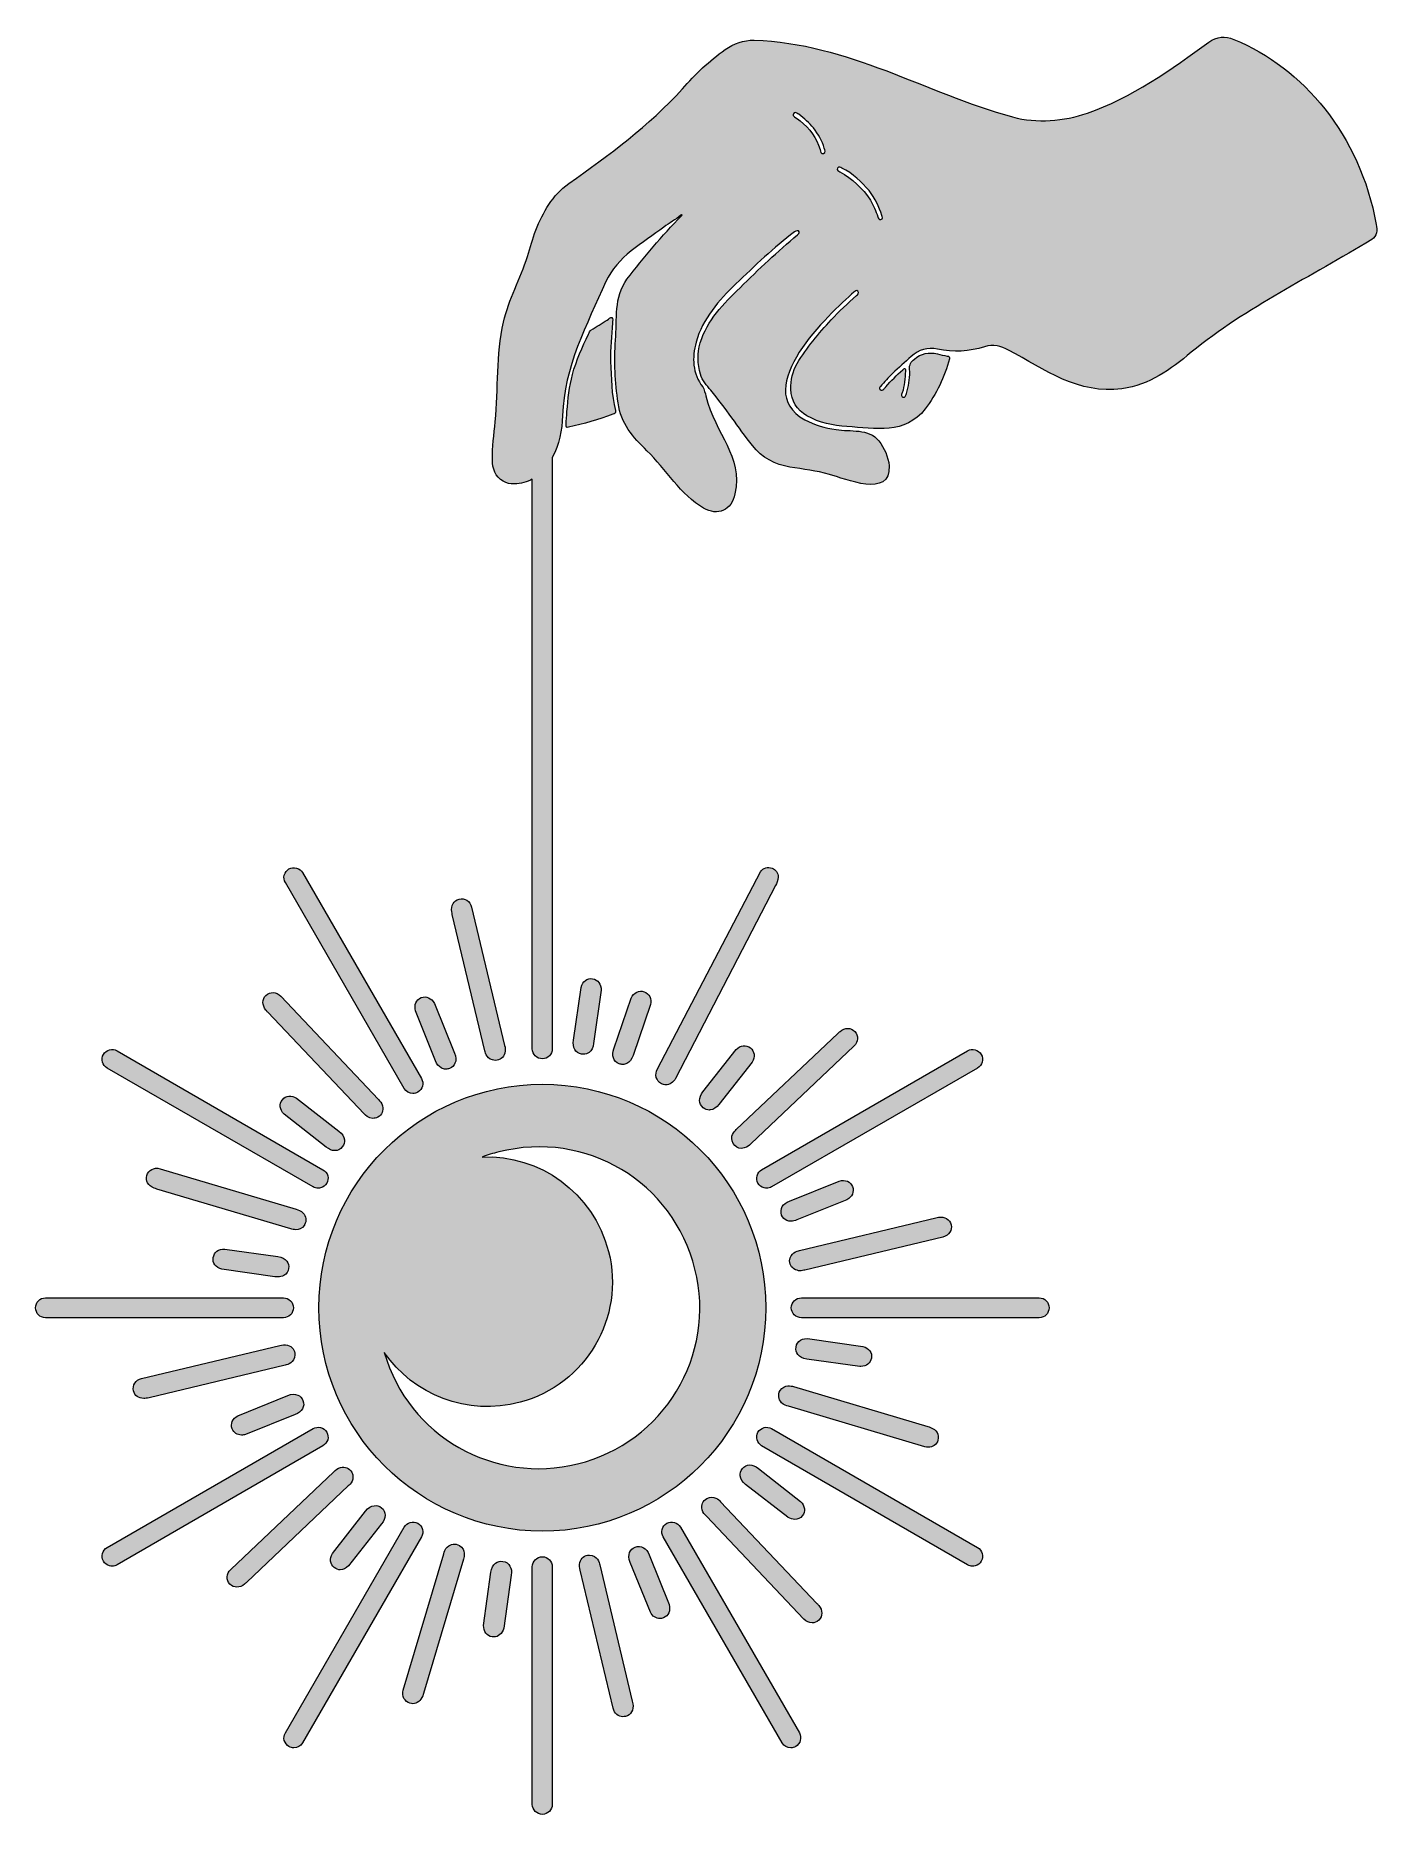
# Model space of a CAD drawing. Header units: inches. Extents: x 27.1 to 36.1, y -24.8 to -12.8.
import ezdxf

# ---------------------------------------------------------------- set-up
doc = ezdxf.new("R2010")
doc.units = ezdxf.units.IN
doc.header["$MEASUREMENT"] = 0
doc.layers.add('Layer 1', color=7, linetype='Continuous')

msp = doc.modelspace()

# ---------------------------------------------------------------- hatches: boundary and pattern name
at = {"layer": 'Layer 1', "true_color": 0xa16e58}
h = msp.add_hatch(color=35, dxfattribs=at)
h.dxf.hatch_style = 2
edge = h.paths.add_edge_path()
edge.add_spline(control_points=[(36.101, -14.104), (35.989, -13.494), (35.607, -13.05), (35.14, -12.854), (35.079, -12.829), (35.026, -12.834), (34.971, -12.873), (34.721, -13.052), (34.445, -13.254), (34.151, -13.352), (33.99, -13.406), (33.811, -13.423), (33.646, -13.378), (33.053, -13.216), (32.536, -12.879), (31.902, -12.86), (31.829, -12.858), (31.766, -12.881), (31.706, -12.923), (31.598, -12.998), (31.504, -13.09), (31.417, -13.188), (31.19, -13.441), (30.924, -13.632), (30.65, -13.828), (30.539, -13.907), (30.476, -14.02), (30.428, -14.143), (30.405, -14.201), (30.391, -14.261), (30.372, -14.32), (30.322, -14.471), (30.246, -14.607), (30.209, -14.763), (30.157, -14.986), (30.177, -15.211), (30.154, -15.436), (30.145, -15.522), (30.134, -15.607), (30.135, -15.693), (30.135, -15.753), (30.151, -15.805), (30.208, -15.838), (30.231, -15.851), (30.255, -15.856), (30.281, -15.855), (30.328, -15.854), (30.369, -15.843), (30.404, -15.824), (30.404, -15.824), (30.404, -18.064), (30.404, -18.064), (30.404, -18.064), (30.404, -18.064), (30.404, -18.064), (30.404, -18.064), (30.404, -19.67), (30.404, -19.67), (30.404, -19.707), (30.435, -19.737), (30.472, -19.737), (30.509, -19.737), (30.539, -19.707), (30.539, -19.67), (30.539, -19.67), (30.539, -18.239), (30.539, -18.239), (30.539, -18.239), (30.539, -18.239), (30.539, -18.239), (30.539, -18.239), (30.539, -15.678), (30.539, -15.678), (30.585, -15.589), (30.605, -15.495), (30.608, -15.394), (30.617, -15.068), (30.772, -14.781), (30.901, -14.49), (30.975, -14.322), (31.151, -14.227), (31.292, -14.122), (31.329, -14.094), (31.371, -14.072), (31.407, -14.041), (31.409, -14.04), (31.412, -14.039), (31.415, -14.038), (31.413, -14.041), (31.412, -14.044), (31.41, -14.046), (31.281, -14.179), (31.154, -14.327), (31.043, -14.474), (30.953, -14.593), (30.977, -14.746), (30.966, -14.885), (30.954, -15.027), (30.963, -15.169), (30.983, -15.309), (31.002, -15.449), (31.082, -15.538), (31.178, -15.632), (31.303, -15.755), (31.407, -15.931), (31.56, -16.019), (31.655, -16.075), (31.75, -16.032), (31.772, -15.923), (31.824, -15.662), (31.644, -15.528), (31.575, -15.261), (31.572, -15.248), (31.564, -15.213), (31.555, -15.201), (31.484, -15.109), (31.481, -15.004), (31.51, -14.898), (31.552, -14.741), (31.664, -14.615), (31.778, -14.505), (31.906, -14.383), (32.033, -14.26), (32.174, -14.154), (32.184, -14.147), (32.201, -14.142), (32.205, -14.153), (32.208, -14.16), (32.201, -14.168), (32.195, -14.173), (32.061, -14.287), (31.931, -14.406), (31.806, -14.531), (31.696, -14.64), (31.583, -14.75), (31.538, -14.903), (31.517, -14.974), (31.518, -15.045), (31.539, -15.115), (31.552, -15.157), (31.581, -15.191), (31.608, -15.223), (31.709, -15.342), (31.793, -15.475), (31.89, -15.597), (31.956, -15.679), (32.041, -15.725), (32.143, -15.742), (32.233, -15.757), (32.321, -15.766), (32.41, -15.791), (32.515, -15.821), (32.826, -15.956), (32.812, -15.733), (32.808, -15.674), (32.778, -15.61), (32.743, -15.565), (32.675, -15.479), (32.551, -15.504), (32.454, -15.489), (32.38, -15.478), (32.31, -15.458), (32.243, -15.422), (31.865, -15.214), (32.412, -14.704), (32.574, -14.561), (32.583, -14.554), (32.592, -14.544), (32.602, -14.555), (32.612, -14.567), (32.601, -14.577), (32.593, -14.584), (32.533, -14.637), (32.474, -14.69), (32.421, -14.748), (32.337, -14.84), (32.255, -14.934), (32.192, -15.043), (32.162, -15.096), (32.146, -15.155), (32.149, -15.216), (32.153, -15.295), (32.188, -15.356), (32.258, -15.396), (32.342, -15.444), (32.434, -15.461), (32.528, -15.468), (32.718, -15.481), (32.921, -15.524), (33.056, -15.349), (33.13, -15.253), (33.189, -15.13), (33.219, -15.012), (33.222, -14.999), (33.22, -14.994), (33.205, -14.992), (33.183, -14.988), (33.16, -14.984), (33.138, -14.978), (33.08, -14.964), (33.029, -14.974), (32.983, -15.013), (32.961, -15.032), (32.947, -15.049), (32.95, -15.081), (32.955, -15.13), (32.946, -15.18), (32.934, -15.228), (32.932, -15.239), (32.928, -15.25), (32.924, -15.261), (32.921, -15.269), (32.914, -15.272), (32.906, -15.27), (32.897, -15.267), (32.895, -15.26), (32.897, -15.252), (32.898, -15.248), (32.899, -15.244), (32.901, -15.24), (32.916, -15.193), (32.92, -15.143), (32.923, -15.094), (32.923, -15.087), (32.925, -15.079), (32.918, -15.076), (32.915, -15.075), (32.909, -15.082), (32.904, -15.086), (32.864, -15.121), (32.826, -15.159), (32.791, -15.199), (32.786, -15.205), (32.781, -15.211), (32.776, -15.216), (32.769, -15.223), (32.761, -15.227), (32.752, -15.219), (32.745, -15.212), (32.748, -15.204), (32.754, -15.197), (32.781, -15.168), (32.806, -15.138), (32.835, -15.11), (32.876, -15.071), (32.919, -15.033), (32.961, -14.995), (33.012, -14.948), (33.072, -14.932), (33.139, -14.946), (33.247, -14.969), (33.353, -14.962), (33.457, -14.929), (33.515, -14.911), (33.568, -14.925), (33.619, -14.952), (33.863, -15.085), (34.091, -15.253), (34.384, -15.213), (34.573, -15.187), (34.709, -15.084), (34.852, -14.967), (35.232, -14.657), (35.658, -14.459), (36.07, -14.206), (36.106, -14.184), (36.108, -14.142), (36.101, -14.104)], knot_values=[0, 0, 0, 0, 1, 1, 1, 2, 2, 2, 3, 3, 3, 4, 4, 4, 5, 5, 5, 6, 6, 6, 7, 7, 7, 8, 8, 8, 9, 9, 9, 10, 10, 10, 11, 11, 11, 12, 12, 12, 13, 13, 13, 14, 14, 14, 15, 15, 15, 16, 16, 16, 17, 17, 17, 18, 18, 18, 19, 19, 19, 20, 20, 20, 21, 21, 21, 22, 22, 22, 23, 23, 23, 24, 24, 24, 25, 25, 25, 26, 26, 26, 27, 27, 27, 28, 28, 28, 29, 29, 29, 30, 30, 30, 31, 31, 31, 32, 32, 32, 33, 33, 33, 34, 34, 34, 35, 35, 35, 36, 36, 36, 37, 37, 37, 38, 38, 38, 39, 39, 39, 40, 40, 40, 41, 41, 41, 42, 42, 42, 43, 43, 43, 44, 44, 44, 45, 45, 45, 46, 46, 46, 47, 47, 47, 48, 48, 48, 49, 49, 49, 50, 50, 50, 51, 51, 51, 52, 52, 52, 53, 53, 53, 54, 54, 54, 55, 55, 55, 56, 56, 56, 57, 57, 57, 58, 58, 58, 59, 59, 59, 60, 60, 60, 61, 61, 61, 62, 62, 62, 63, 63, 63, 64, 64, 64, 65, 65, 65, 66, 66, 66, 67, 67, 67, 68, 68, 68, 69, 69, 69, 70, 70, 70, 71, 71, 71, 72, 72, 72, 73, 73, 73, 74, 74, 74, 75, 75, 75, 76, 76, 76, 77, 77, 77, 78, 78, 78, 79, 79, 79, 80, 80, 80, 81, 81, 81, 82, 82, 82, 83, 83, 83, 84, 84, 84, 85, 85, 85, 86, 86, 86, 87, 87, 87, 88, 88, 88, 89, 89, 89, 89], degree=3, periodic=1)
edge = h.paths.add_edge_path()
edge.add_spline(control_points=[(32.37, -13.625), (32.35, -13.632), (32.351, -13.61), (32.347, -13.598), (32.322, -13.519), (32.276, -13.456), (32.212, -13.405), (32.2, -13.395), (32.187, -13.386), (32.174, -13.377), (32.167, -13.372), (32.161, -13.365), (32.167, -13.356), (32.173, -13.346), (32.182, -13.348), (32.19, -13.353), (32.195, -13.355), (32.199, -13.358), (32.203, -13.36), (32.24, -13.386), (32.272, -13.419), (32.303, -13.452), (32.333, -13.494), (32.36, -13.539), (32.375, -13.589), (32.378, -13.601), (32.389, -13.619), (32.37, -13.625)], knot_values=[0, 0, 0, 0, 1, 1, 1, 2, 2, 2, 3, 3, 3, 4, 4, 4, 5, 5, 5, 6, 6, 6, 7, 7, 7, 8, 8, 8, 9, 9, 9, 9], degree=3, periodic=1)
edge = h.paths.add_edge_path()
edge.add_spline(control_points=[(32.757, -14.07), (32.743, -14.075), (32.74, -14.062), (32.736, -14.052), (32.722, -14.014), (32.708, -13.974), (32.686, -13.94), (32.633, -13.859), (32.565, -13.794), (32.48, -13.749), (32.469, -13.743), (32.457, -13.737), (32.465, -13.723), (32.473, -13.71), (32.484, -13.718), (32.493, -13.723), (32.57, -13.759), (32.626, -13.819), (32.677, -13.875), (32.719, -13.929), (32.744, -13.985), (32.764, -14.043), (32.768, -14.053), (32.771, -14.065), (32.757, -14.07)], knot_values=[0, 0, 0, 0, 1, 1, 1, 2, 2, 2, 3, 3, 3, 4, 4, 4, 5, 5, 5, 6, 6, 6, 7, 7, 7, 8, 8, 8, 8], degree=3, periodic=1)
h = msp.add_hatch(color=35, dxfattribs=at)
h.dxf.hatch_style = 2
edge = h.paths.add_edge_path()
edge.add_spline(control_points=[(30.941, -14.732), (30.933, -14.727), (30.919, -14.742), (30.909, -14.749), (30.874, -14.773), (30.838, -14.793), (30.8, -14.817), (30.793, -14.823), (30.788, -14.833), (30.783, -14.844), (30.742, -14.933), (30.7, -15.021), (30.675, -15.117), (30.653, -15.198), (30.644, -15.282), (30.638, -15.366), (30.635, -15.396), (30.634, -15.427), (30.632, -15.457), (30.63, -15.471), (30.633, -15.477), (30.649, -15.473), (30.751, -15.451), (30.85, -15.422), (30.947, -15.385), (30.959, -15.381), (30.97, -15.378), (30.965, -15.36), (30.937, -15.251), (30.938, -15.139), (30.932, -15.028), (30.928, -14.941), (30.942, -14.855), (30.945, -14.769), (30.945, -14.756), (30.951, -14.737), (30.941, -14.732)], knot_values=[0, 0, 0, 0, 1, 1, 1, 2, 2, 2, 3, 3, 3, 4, 4, 4, 5, 5, 5, 6, 6, 6, 7, 7, 7, 8, 8, 8, 9, 9, 9, 10, 10, 10, 11, 11, 11, 12, 12, 12, 12], degree=3, periodic=1)
h = msp.add_hatch(color=35, dxfattribs=at)
h.dxf.hatch_style = 2
edge = h.paths.add_edge_path()
edge.add_spline(control_points=[(29.539, -19.938), (29.552, -19.959), (29.575, -19.971), (29.598, -19.971), (29.609, -19.971), (29.621, -19.968), (29.631, -19.962), (29.663, -19.944), (29.674, -19.902), (29.656, -19.87), (29.656, -19.87), (28.853, -18.48), (28.853, -18.48), (28.844, -18.464), (28.83, -18.453), (28.812, -18.449), (28.795, -18.444), (28.777, -18.446), (28.761, -18.455), (28.761, -18.455), (28.761, -18.455), (28.761, -18.455), (28.746, -18.464), (28.735, -18.479), (28.73, -18.496), (28.725, -18.514), (28.728, -18.532), (28.737, -18.547), (28.737, -18.547), (29.539, -19.938), (29.539, -19.938)], knot_values=[0, 0, 0, 0, 1, 1, 1, 2, 2, 2, 3, 3, 3, 4, 4, 4, 5, 5, 5, 6, 6, 6, 7, 7, 7, 8, 8, 8, 9, 9, 9, 10, 10, 10, 10], degree=3, periodic=1)
h = msp.add_hatch(color=35, dxfattribs=at)
h.dxf.hatch_style = 2
edge = h.paths.add_edge_path()
edge.add_spline(control_points=[(32.022, -18.45), (31.992, -18.439), (31.964, -18.446), (31.944, -18.474), (31.944, -18.474), (31.248, -19.805), (31.248, -19.805), (31.239, -19.824), (31.236, -19.844), (31.241, -19.862), (31.246, -19.881), (31.258, -19.896), (31.275, -19.905), (31.285, -19.91), (31.295, -19.913), (31.305, -19.913), (31.331, -19.913), (31.356, -19.897), (31.371, -19.869), (31.371, -19.869), (32.046, -18.567), (32.046, -18.567), (32.054, -18.552), (32.063, -18.534), (32.064, -18.51), (32.062, -18.481), (32.047, -18.46), (32.022, -18.45)], knot_values=[0, 0, 0, 0, 1, 1, 1, 2, 2, 2, 3, 3, 3, 4, 4, 4, 5, 5, 5, 6, 6, 6, 7, 7, 7, 8, 8, 8, 9, 9, 9, 9], degree=3, periodic=1)
h = msp.add_hatch(color=35, dxfattribs=at)
h.dxf.hatch_style = 2
edge = h.paths.add_edge_path()
edge.add_spline(control_points=[(29.864, -18.763), (29.864, -18.763), (30.084, -19.682), (30.084, -19.682), (30.084, -19.682), (30.084, -19.682), (30.084, -19.682), (30.088, -19.698), (30.099, -19.745), (30.154, -19.748), (30.186, -19.747), (30.209, -19.73), (30.219, -19.698), (30.225, -19.679), (30.221, -19.661), (30.217, -19.646), (30.217, -19.646), (29.994, -18.713), (29.994, -18.713), (29.983, -18.672), (29.948, -18.649), (29.911, -18.659), (29.873, -18.668), (29.853, -18.702), (29.861, -18.744), (29.862, -18.751), (29.863, -18.757), (29.864, -18.763)], knot_values=[0, 0, 0, 0, 1, 1, 1, 2, 2, 2, 3, 3, 3, 4, 4, 4, 5, 5, 5, 6, 6, 6, 7, 7, 7, 8, 8, 8, 9, 9, 9, 9], degree=3, periodic=1)
h = msp.add_hatch(color=35, dxfattribs=at)
h.dxf.hatch_style = 2
edge = h.paths.add_edge_path()
edge.add_spline(control_points=[(30.733, -19.255), (30.733, -19.255), (30.681, -19.612), (30.681, -19.612), (30.678, -19.636), (30.681, -19.657), (30.69, -19.673), (30.7, -19.691), (30.716, -19.702), (30.737, -19.705), (30.741, -19.706), (30.745, -19.706), (30.748, -19.706), (30.763, -19.706), (30.776, -19.702), (30.787, -19.694), (30.803, -19.681), (30.814, -19.66), (30.818, -19.633), (30.818, -19.633), (30.868, -19.274), (30.868, -19.274), (30.87, -19.233), (30.847, -19.202), (30.81, -19.196), (30.774, -19.19), (30.744, -19.213), (30.733, -19.255)], knot_values=[0, 0, 0, 0, 1, 1, 1, 2, 2, 2, 3, 3, 3, 4, 4, 4, 5, 5, 5, 6, 6, 6, 7, 7, 7, 8, 8, 8, 9, 9, 9, 9], degree=3, periodic=1)
h = msp.add_hatch(color=35, dxfattribs=at)
h.dxf.hatch_style = 2
edge = h.paths.add_edge_path()
edge.add_spline(control_points=[(28.618, -19.422), (28.618, -19.422), (29.269, -20.109), (29.269, -20.109), (29.277, -20.117), (29.298, -20.139), (29.328, -20.139), (29.338, -20.139), (29.35, -20.137), (29.362, -20.131), (29.389, -20.114), (29.4, -20.088), (29.393, -20.055), (29.389, -20.035), (29.376, -20.022), (29.365, -20.011), (29.365, -20.011), (28.706, -19.314), (28.706, -19.314), (28.676, -19.284), (28.634, -19.282), (28.606, -19.309), (28.579, -19.335), (28.579, -19.375), (28.606, -19.408), (28.61, -19.413), (28.614, -19.418), (28.618, -19.422)], knot_values=[0, 0, 0, 0, 1, 1, 1, 2, 2, 2, 3, 3, 3, 4, 4, 4, 5, 5, 5, 6, 6, 6, 7, 7, 7, 8, 8, 8, 9, 9, 9, 9], degree=3, periodic=1)
h = msp.add_hatch(color=35, dxfattribs=at)
h.dxf.hatch_style = 2
edge = h.paths.add_edge_path()
edge.add_spline(control_points=[(29.75, -19.75), (29.759, -19.772), (29.772, -19.789), (29.788, -19.798), (29.798, -19.804), (29.809, -19.807), (29.82, -19.807), (29.829, -19.807), (29.837, -19.805), (29.845, -19.802), (29.863, -19.795), (29.876, -19.783), (29.882, -19.767), (29.891, -19.748), (29.889, -19.724), (29.879, -19.699), (29.879, -19.699), (29.743, -19.364), (29.743, -19.364), (29.743, -19.364), (29.743, -19.363), (29.743, -19.363), (29.724, -19.326), (29.688, -19.311), (29.654, -19.324), (29.62, -19.338), (29.605, -19.372), (29.616, -19.414), (29.616, -19.414), (29.75, -19.75), (29.75, -19.75)], knot_values=[0, 0, 0, 0, 1, 1, 1, 2, 2, 2, 3, 3, 3, 4, 4, 4, 5, 5, 5, 6, 6, 6, 7, 7, 7, 8, 8, 8, 9, 9, 9, 10, 10, 10, 10], degree=3, periodic=1)
h = msp.add_hatch(color=35, dxfattribs=at)
h.dxf.hatch_style = 2
edge = h.paths.add_edge_path()
edge.add_spline(control_points=[(30.951, -19.731), (30.957, -19.75), (30.972, -19.764), (30.991, -19.771), (30.999, -19.774), (31.007, -19.775), (31.015, -19.775), (31.025, -19.775), (31.034, -19.773), (31.042, -19.769), (31.061, -19.759), (31.075, -19.741), (31.084, -19.715), (31.084, -19.715), (31.201, -19.371), (31.201, -19.371), (31.21, -19.331), (31.193, -19.297), (31.159, -19.284), (31.124, -19.272), (31.09, -19.288), (31.071, -19.327), (31.071, -19.327), (30.954, -19.669), (30.954, -19.669), (30.946, -19.692), (30.945, -19.713), (30.951, -19.731)], knot_values=[0, 0, 0, 0, 1, 1, 1, 2, 2, 2, 3, 3, 3, 4, 4, 4, 5, 5, 5, 6, 6, 6, 7, 7, 7, 8, 8, 8, 9, 9, 9, 9], degree=3, periodic=1)
h = msp.add_hatch(color=35, dxfattribs=at)
h.dxf.hatch_style = 2
edge = h.paths.add_edge_path()
edge.add_spline(control_points=[(32.481, -19.552), (32.481, -19.552), (32.481, -19.552), (32.481, -19.552), (32.477, -19.556), (32.472, -19.56), (32.467, -19.565), (32.467, -19.565), (31.781, -20.215), (31.781, -20.215), (31.769, -20.226), (31.734, -20.259), (31.759, -20.308), (31.772, -20.33), (31.792, -20.342), (31.816, -20.342), (31.822, -20.342), (31.828, -20.341), (31.835, -20.339), (31.855, -20.335), (31.868, -20.322), (31.879, -20.311), (31.879, -20.311), (32.575, -19.652), (32.575, -19.652), (32.605, -19.622), (32.607, -19.58), (32.581, -19.552), (32.554, -19.525), (32.514, -19.525), (32.481, -19.552)], knot_values=[0, 0, 0, 0, 1, 1, 1, 2, 2, 2, 3, 3, 3, 4, 4, 4, 5, 5, 5, 6, 6, 6, 7, 7, 7, 8, 8, 8, 9, 9, 9, 10, 10, 10, 10], degree=3, periodic=1)
h = msp.add_hatch(color=35, dxfattribs=at)
h.dxf.hatch_style = 2
edge = h.paths.add_edge_path()
edge.add_spline(control_points=[(27.534, -19.799), (27.534, -19.799), (28.924, -20.602), (28.924, -20.602), (28.935, -20.608), (28.946, -20.611), (28.958, -20.611), (28.964, -20.611), (28.969, -20.61), (28.975, -20.609), (28.993, -20.604), (29.007, -20.593), (29.016, -20.577), (29.025, -20.562), (29.027, -20.544), (29.023, -20.526), (29.018, -20.509), (29.007, -20.495), (28.991, -20.486), (28.991, -20.486), (27.601, -19.683), (27.601, -19.683), (27.569, -19.664), (27.528, -19.675), (27.509, -19.707), (27.491, -19.74), (27.502, -19.781), (27.534, -19.799)], knot_values=[0, 0, 0, 0, 1, 1, 1, 2, 2, 2, 3, 3, 3, 4, 4, 4, 5, 5, 5, 6, 6, 6, 7, 7, 7, 8, 8, 8, 9, 9, 9, 9], degree=3, periodic=1)
h = msp.add_hatch(color=35, dxfattribs=at)
h.dxf.hatch_style = 2
edge = h.paths.add_edge_path()
edge.add_spline(control_points=[(31.876, -19.663), (31.847, -19.64), (31.81, -19.644), (31.779, -19.675), (31.779, -19.675), (31.556, -19.959), (31.556, -19.959), (31.524, -19.999), (31.525, -20.042), (31.558, -20.068), (31.57, -20.077), (31.585, -20.083), (31.599, -20.083), (31.602, -20.083), (31.604, -20.082), (31.607, -20.082), (31.627, -20.08), (31.647, -20.067), (31.664, -20.045), (31.664, -20.045), (31.887, -19.759), (31.887, -19.759), (31.909, -19.724), (31.905, -19.686), (31.876, -19.663)], knot_values=[0, 0, 0, 0, 1, 1, 1, 2, 2, 2, 3, 3, 3, 4, 4, 4, 5, 5, 5, 6, 6, 6, 7, 7, 7, 8, 8, 8, 8], degree=3, periodic=1)
h = msp.add_hatch(color=35, dxfattribs=at)
h.dxf.hatch_style = 2
edge = h.paths.add_edge_path()
edge.add_spline(control_points=[(33.434, -19.707), (33.415, -19.675), (33.374, -19.664), (33.342, -19.683), (33.342, -19.683), (31.952, -20.486), (31.952, -20.486), (31.936, -20.495), (31.925, -20.509), (31.921, -20.526), (31.916, -20.544), (31.918, -20.562), (31.927, -20.577), (31.936, -20.593), (31.951, -20.604), (31.968, -20.609), (31.974, -20.61), (31.98, -20.611), (31.986, -20.611), (31.997, -20.611), (32.009, -20.608), (32.019, -20.602), (32.019, -20.602), (33.409, -19.799), (33.409, -19.799), (33.441, -19.781), (33.452, -19.74), (33.434, -19.707)], knot_values=[0, 0, 0, 0, 1, 1, 1, 2, 2, 2, 3, 3, 3, 4, 4, 4, 5, 5, 5, 6, 6, 6, 7, 7, 7, 8, 8, 8, 9, 9, 9, 9], degree=3, periodic=1)
h = msp.add_hatch(color=35, dxfattribs=at)
h.dxf.hatch_style = 2
edge = h.paths.add_edge_path()
edge.add_spline(control_points=[(28.963, -21.418), (28.963, -22.25), (29.64, -22.926), (30.472, -22.926), (31.304, -22.926), (31.98, -22.25), (31.98, -21.418), (31.98, -20.586), (31.304, -19.909), (30.472, -19.909), (29.64, -19.909), (28.963, -20.586), (28.963, -21.418)], knot_values=[0, 0, 0, 0, 1, 1, 1, 2, 2, 2, 3, 3, 3, 4, 4, 4, 4], degree=3, periodic=1)
edge = h.paths.add_edge_path()
edge.add_spline(control_points=[(31.502, -21.157), (31.648, -21.742), (31.29, -22.328), (30.709, -22.472), (30.152, -22.611), (29.567, -22.29), (29.405, -21.719), (29.6, -22.005), (29.965, -22.152), (30.321, -22.056), (30.767, -21.937), (31.03, -21.484), (30.919, -21.038), (30.814, -20.639), (30.454, -20.382), (30.065, -20.4), (30.101, -20.387), (30.139, -20.375), (30.177, -20.366), (30.769, -20.216), (31.355, -20.568), (31.502, -21.157)], knot_values=[0, 0, 0, 0, 1, 1, 1, 2, 2, 2, 3, 3, 3, 4, 4, 4, 5, 5, 5, 6, 6, 6, 7, 7, 7, 7], degree=3, periodic=1)
h = msp.add_hatch(color=35, dxfattribs=at)
h.dxf.hatch_style = 2
edge = h.paths.add_edge_path()
edge.add_spline(control_points=[(29.136, -20.283), (29.133, -20.262), (29.121, -20.242), (29.099, -20.226), (29.099, -20.226), (28.813, -20.003), (28.813, -20.003), (28.778, -19.981), (28.74, -19.985), (28.717, -20.013), (28.694, -20.042), (28.698, -20.08), (28.729, -20.11), (28.729, -20.11), (29.013, -20.334), (29.013, -20.334), (29.032, -20.348), (29.052, -20.356), (29.07, -20.357), (29.07, -20.357), (29.071, -20.357), (29.071, -20.357), (29.091, -20.357), (29.109, -20.348), (29.121, -20.332), (29.133, -20.317), (29.138, -20.3), (29.136, -20.283)], knot_values=[0, 0, 0, 0, 1, 1, 1, 2, 2, 2, 3, 3, 3, 4, 4, 4, 5, 5, 5, 6, 6, 6, 7, 7, 7, 8, 8, 8, 9, 9, 9, 9], degree=3, periodic=1)
h = msp.add_hatch(color=35, dxfattribs=at)
h.dxf.hatch_style = 2
edge = h.paths.add_edge_path()
edge.add_spline(control_points=[(28.867, -20.858), (28.882, -20.83), (28.879, -20.801), (28.856, -20.777), (28.842, -20.761), (28.825, -20.757), (28.809, -20.753), (28.809, -20.753), (27.891, -20.479), (27.891, -20.479), (27.85, -20.468), (27.812, -20.487), (27.802, -20.524), (27.791, -20.561), (27.811, -20.595), (27.851, -20.61), (27.857, -20.612), (27.863, -20.614), (27.869, -20.616), (27.869, -20.616), (28.775, -20.885), (28.775, -20.885), (28.782, -20.887), (28.794, -20.891), (28.808, -20.891), (28.827, -20.891), (28.849, -20.885), (28.866, -20.859), (28.866, -20.859), (28.867, -20.858), (28.867, -20.858)], knot_values=[0, 0, 0, 0, 1, 1, 1, 2, 2, 2, 3, 3, 3, 4, 4, 4, 5, 5, 5, 6, 6, 6, 7, 7, 7, 8, 8, 8, 9, 9, 9, 10, 10, 10, 10], degree=3, periodic=1)
h = msp.add_hatch(color=35, dxfattribs=at)
h.dxf.hatch_style = 2
edge = h.paths.add_edge_path()
edge.add_spline(control_points=[(32.122, -20.829), (32.131, -20.832), (32.14, -20.834), (32.15, -20.834), (32.163, -20.834), (32.176, -20.831), (32.19, -20.825), (32.19, -20.825), (32.527, -20.689), (32.527, -20.689), (32.563, -20.67), (32.578, -20.634), (32.565, -20.6), (32.552, -20.566), (32.517, -20.551), (32.475, -20.562), (32.475, -20.562), (32.14, -20.697), (32.14, -20.697), (32.118, -20.706), (32.101, -20.719), (32.091, -20.735), (32.081, -20.752), (32.08, -20.772), (32.087, -20.792), (32.094, -20.809), (32.107, -20.822), (32.122, -20.829)], knot_values=[0, 0, 0, 0, 1, 1, 1, 2, 2, 2, 3, 3, 3, 4, 4, 4, 5, 5, 5, 6, 6, 6, 7, 7, 7, 8, 8, 8, 9, 9, 9, 9], degree=3, periodic=1)
h = msp.add_hatch(color=35, dxfattribs=at)
h.dxf.hatch_style = 2
edge = h.paths.add_edge_path()
edge.add_spline(control_points=[(32.191, -21.165), (32.198, -21.168), (32.205, -21.168), (32.211, -21.168), (32.223, -21.168), (32.234, -21.165), (32.244, -21.163), (32.244, -21.163), (33.176, -20.94), (33.176, -20.94), (33.217, -20.929), (33.24, -20.894), (33.231, -20.857), (33.222, -20.82), (33.187, -20.8), (33.145, -20.807), (33.139, -20.808), (33.133, -20.809), (33.127, -20.811), (33.127, -20.811), (32.207, -21.031), (32.207, -21.031), (32.192, -21.034), (32.144, -21.046), (32.141, -21.1), (32.142, -21.133), (32.159, -21.155), (32.191, -21.165)], knot_values=[0, 0, 0, 0, 1, 1, 1, 2, 2, 2, 3, 3, 3, 4, 4, 4, 5, 5, 5, 6, 6, 6, 7, 7, 7, 8, 8, 8, 9, 9, 9, 9], degree=3, periodic=1)
h = msp.add_hatch(color=35, dxfattribs=at)
h.dxf.hatch_style = 2
edge = h.paths.add_edge_path()
edge.add_spline(control_points=[(28.329, -21.022), (28.329, -21.022), (28.327, -21.022), (28.327, -21.022), (28.287, -21.019), (28.255, -21.043), (28.25, -21.079), (28.244, -21.116), (28.267, -21.146), (28.309, -21.157), (28.309, -21.157), (28.666, -21.208), (28.666, -21.208), (28.673, -21.209), (28.679, -21.21), (28.685, -21.21), (28.701, -21.21), (28.715, -21.206), (28.727, -21.2), (28.745, -21.19), (28.756, -21.173), (28.759, -21.152), (28.762, -21.134), (28.758, -21.116), (28.747, -21.103), (28.735, -21.086), (28.714, -21.075), (28.687, -21.072), (28.687, -21.072), (28.329, -21.022), (28.329, -21.022)], knot_values=[0, 0, 0, 0, 1, 1, 1, 2, 2, 2, 3, 3, 3, 4, 4, 4, 5, 5, 5, 6, 6, 6, 7, 7, 7, 8, 8, 8, 9, 9, 9, 10, 10, 10, 10], degree=3, periodic=1)
h = msp.add_hatch(color=35, dxfattribs=at)
h.dxf.hatch_style = 2
edge = h.paths.add_edge_path()
edge.add_spline(control_points=[(28.791, -21.418), (28.791, -21.381), (28.761, -21.351), (28.724, -21.351), (28.724, -21.351), (27.118, -21.351), (27.118, -21.351), (27.081, -21.351), (27.051, -21.381), (27.051, -21.418), (27.051, -21.455), (27.081, -21.485), (27.118, -21.485), (27.118, -21.485), (28.724, -21.485), (28.724, -21.485), (28.761, -21.485), (28.791, -21.455), (28.791, -21.418)], knot_values=[0, 0, 0, 0, 1, 1, 1, 2, 2, 2, 3, 3, 3, 4, 4, 4, 5, 5, 5, 6, 6, 6, 6], degree=3, periodic=1)
h = msp.add_hatch(color=35, dxfattribs=at)
h.dxf.hatch_style = 2
edge = h.paths.add_edge_path()
edge.add_spline(control_points=[(33.825, -21.351), (33.825, -21.351), (32.22, -21.351), (32.22, -21.351), (32.183, -21.351), (32.152, -21.381), (32.152, -21.418), (32.152, -21.455), (32.183, -21.485), (32.22, -21.485), (32.22, -21.485), (33.825, -21.485), (33.825, -21.485), (33.862, -21.485), (33.892, -21.455), (33.892, -21.418), (33.892, -21.381), (33.862, -21.351), (33.825, -21.351)], knot_values=[0, 0, 0, 0, 1, 1, 1, 2, 2, 2, 3, 3, 3, 4, 4, 4, 5, 5, 5, 6, 6, 6, 6], degree=3, periodic=1)
h = msp.add_hatch(color=35, dxfattribs=at)
h.dxf.hatch_style = 2
edge = h.paths.add_edge_path()
edge.add_spline(control_points=[(28.802, -21.736), (28.801, -21.703), (28.784, -21.68), (28.752, -21.67), (28.732, -21.664), (28.715, -21.669), (28.7, -21.673), (28.7, -21.673), (27.767, -21.895), (27.767, -21.895), (27.726, -21.906), (27.703, -21.942), (27.712, -21.979), (27.72, -22.011), (27.747, -22.03), (27.781, -22.03), (27.787, -22.03), (27.792, -22.03), (27.798, -22.029), (27.804, -22.028), (27.811, -22.026), (27.817, -22.025), (27.817, -22.025), (28.736, -21.805), (28.736, -21.805), (28.752, -21.801), (28.799, -21.79), (28.802, -21.736)], knot_values=[0, 0, 0, 0, 1, 1, 1, 2, 2, 2, 3, 3, 3, 4, 4, 4, 5, 5, 5, 6, 6, 6, 7, 7, 7, 8, 8, 8, 9, 9, 9, 9], degree=3, periodic=1)
h = msp.add_hatch(color=35, dxfattribs=at)
h.dxf.hatch_style = 2
edge = h.paths.add_edge_path()
edge.add_spline(control_points=[(32.614, -21.814), (32.614, -21.814), (32.616, -21.814), (32.616, -21.814), (32.617, -21.814), (32.619, -21.814), (32.621, -21.814), (32.659, -21.814), (32.688, -21.791), (32.693, -21.757), (32.699, -21.72), (32.677, -21.69), (32.635, -21.679), (32.635, -21.679), (32.277, -21.627), (32.277, -21.627), (32.227, -21.62), (32.19, -21.642), (32.184, -21.683), (32.181, -21.702), (32.186, -21.719), (32.196, -21.733), (32.208, -21.75), (32.229, -21.76), (32.256, -21.764), (32.256, -21.764), (32.614, -21.814), (32.614, -21.814)], knot_values=[0, 0, 0, 0, 1, 1, 1, 2, 2, 2, 3, 3, 3, 4, 4, 4, 5, 5, 5, 6, 6, 6, 7, 7, 7, 8, 8, 8, 9, 9, 9, 9], degree=3, periodic=1)
h = msp.add_hatch(color=35, dxfattribs=at)
h.dxf.hatch_style = 2
edge = h.paths.add_edge_path()
edge.add_spline(control_points=[(32.077, -21.976), (32.077, -21.976), (32.076, -21.977), (32.076, -21.977), (32.061, -22.006), (32.064, -22.034), (32.087, -22.059), (32.101, -22.074), (32.119, -22.079), (32.134, -22.083), (32.134, -22.083), (33.053, -22.357), (33.053, -22.357), (33.06, -22.359), (33.068, -22.36), (33.075, -22.36), (33.107, -22.36), (33.133, -22.341), (33.142, -22.312), (33.152, -22.275), (33.132, -22.24), (33.092, -22.226), (33.086, -22.223), (33.08, -22.221), (33.074, -22.219), (33.074, -22.219), (32.168, -21.95), (32.168, -21.95), (32.153, -21.946), (32.106, -21.932), (32.077, -21.976)], knot_values=[0, 0, 0, 0, 1, 1, 1, 2, 2, 2, 3, 3, 3, 4, 4, 4, 5, 5, 5, 6, 6, 6, 7, 7, 7, 8, 8, 8, 9, 9, 9, 10, 10, 10, 10], degree=3, periodic=1)
h = msp.add_hatch(color=35, dxfattribs=at)
h.dxf.hatch_style = 2
edge = h.paths.add_edge_path()
edge.add_spline(control_points=[(28.441, -22.277), (28.45, -22.277), (28.459, -22.276), (28.468, -22.273), (28.468, -22.273), (28.803, -22.139), (28.803, -22.139), (28.826, -22.13), (28.842, -22.117), (28.852, -22.101), (28.862, -22.084), (28.864, -22.064), (28.856, -22.044), (28.849, -22.027), (28.837, -22.014), (28.821, -22.007), (28.802, -21.999), (28.778, -22), (28.753, -22.01), (28.753, -22.01), (28.417, -22.147), (28.417, -22.147), (28.38, -22.166), (28.365, -22.201), (28.378, -22.235), (28.389, -22.262), (28.412, -22.277), (28.441, -22.277)], knot_values=[0, 0, 0, 0, 1, 1, 1, 2, 2, 2, 3, 3, 3, 4, 4, 4, 5, 5, 5, 6, 6, 6, 7, 7, 7, 8, 8, 8, 9, 9, 9, 9], degree=3, periodic=1)
h = msp.add_hatch(color=35, dxfattribs=at)
h.dxf.hatch_style = 2
edge = h.paths.add_edge_path()
edge.add_spline(control_points=[(29.016, -22.258), (28.997, -22.226), (28.956, -22.215), (28.924, -22.234), (28.924, -22.234), (27.534, -23.036), (27.534, -23.036), (27.502, -23.055), (27.491, -23.096), (27.509, -23.128), (27.518, -23.144), (27.533, -23.155), (27.55, -23.159), (27.556, -23.161), (27.562, -23.162), (27.568, -23.162), (27.579, -23.162), (27.591, -23.159), (27.601, -23.153), (27.601, -23.153), (28.991, -22.35), (28.991, -22.35), (29.023, -22.331), (29.035, -22.29), (29.016, -22.258)], knot_values=[0, 0, 0, 0, 1, 1, 1, 2, 2, 2, 3, 3, 3, 4, 4, 4, 5, 5, 5, 6, 6, 6, 7, 7, 7, 8, 8, 8, 8], degree=3, periodic=1)
h = msp.add_hatch(color=35, dxfattribs=at)
h.dxf.hatch_style = 2
edge = h.paths.add_edge_path()
edge.add_spline(control_points=[(33.409, -23.036), (33.409, -23.036), (32.019, -22.234), (32.019, -22.234), (32.003, -22.225), (31.985, -22.222), (31.968, -22.227), (31.951, -22.232), (31.936, -22.243), (31.927, -22.258), (31.909, -22.29), (31.92, -22.331), (31.952, -22.35), (31.952, -22.35), (33.342, -23.153), (33.342, -23.153), (33.353, -23.159), (33.364, -23.162), (33.376, -23.162), (33.382, -23.162), (33.387, -23.161), (33.393, -23.159), (33.411, -23.155), (33.425, -23.144), (33.434, -23.128), (33.452, -23.096), (33.441, -23.055), (33.409, -23.036)], knot_values=[0, 0, 0, 0, 1, 1, 1, 2, 2, 2, 3, 3, 3, 4, 4, 4, 5, 5, 5, 6, 6, 6, 7, 7, 7, 8, 8, 8, 9, 9, 9, 9], degree=3, periodic=1)
h = msp.add_hatch(color=35, dxfattribs=at)
h.dxf.hatch_style = 2
edge = h.paths.add_edge_path()
edge.add_spline(control_points=[(29.185, -22.528), (29.168, -22.5), (29.141, -22.489), (29.109, -22.496), (29.089, -22.501), (29.076, -22.514), (29.064, -22.525), (29.064, -22.525), (28.368, -23.184), (28.368, -23.184), (28.338, -23.214), (28.336, -23.256), (28.363, -23.283), (28.376, -23.297), (28.393, -23.304), (28.41, -23.304), (28.427, -23.304), (28.445, -23.297), (28.462, -23.284), (28.462, -23.284), (28.462, -23.284), (28.462, -23.284), (28.467, -23.279), (28.471, -23.275), (28.476, -23.271), (28.476, -23.271), (29.162, -22.621), (29.162, -22.621), (29.174, -22.61), (29.209, -22.577), (29.185, -22.528)], knot_values=[0, 0, 0, 0, 1, 1, 1, 2, 2, 2, 3, 3, 3, 4, 4, 4, 5, 5, 5, 6, 6, 6, 7, 7, 7, 8, 8, 8, 9, 9, 9, 10, 10, 10, 10], degree=3, periodic=1)
h = msp.add_hatch(color=35, dxfattribs=at)
h.dxf.hatch_style = 2
edge = h.paths.add_edge_path()
edge.add_spline(control_points=[(31.844, -22.61), (31.844, -22.61), (32.129, -22.832), (32.129, -22.832), (32.129, -22.832), (32.131, -22.833), (32.131, -22.833), (32.145, -22.842), (32.161, -22.847), (32.175, -22.847), (32.195, -22.847), (32.213, -22.839), (32.226, -22.822), (32.249, -22.793), (32.245, -22.756), (32.214, -22.725), (32.214, -22.725), (31.93, -22.502), (31.93, -22.502), (31.89, -22.47), (31.848, -22.471), (31.822, -22.504), (31.81, -22.519), (31.805, -22.536), (31.807, -22.553), (31.81, -22.574), (31.823, -22.593), (31.844, -22.61)], knot_values=[0, 0, 0, 0, 1, 1, 1, 2, 2, 2, 3, 3, 3, 4, 4, 4, 5, 5, 5, 6, 6, 6, 7, 7, 7, 8, 8, 8, 9, 9, 9, 9], degree=3, periodic=1)
h = msp.add_hatch(color=35, dxfattribs=at)
h.dxf.hatch_style = 2
edge = h.paths.add_edge_path()
edge.add_spline(control_points=[(32.325, -23.414), (32.325, -23.414), (31.675, -22.727), (31.675, -22.727), (31.664, -22.716), (31.63, -22.68), (31.582, -22.705), (31.554, -22.722), (31.543, -22.748), (31.55, -22.781), (31.555, -22.801), (31.567, -22.814), (31.579, -22.825), (31.579, -22.825), (32.237, -23.521), (32.237, -23.521), (32.254, -23.537), (32.273, -23.545), (32.292, -23.545), (32.308, -23.545), (32.324, -23.539), (32.337, -23.527), (32.365, -23.5), (32.365, -23.46), (32.337, -23.428), (32.333, -23.423), (32.329, -23.418), (32.325, -23.414)], knot_values=[0, 0, 0, 0, 1, 1, 1, 2, 2, 2, 3, 3, 3, 4, 4, 4, 5, 5, 5, 6, 6, 6, 7, 7, 7, 8, 8, 8, 9, 9, 9, 9], degree=3, periodic=1)
h = msp.add_hatch(color=35, dxfattribs=at)
h.dxf.hatch_style = 2
edge = h.paths.add_edge_path()
edge.add_spline(control_points=[(29.337, -22.754), (29.316, -22.756), (29.296, -22.769), (29.279, -22.79), (29.279, -22.79), (29.056, -23.077), (29.056, -23.077), (29.034, -23.111), (29.039, -23.15), (29.067, -23.172), (29.08, -23.182), (29.093, -23.187), (29.108, -23.187), (29.127, -23.187), (29.147, -23.178), (29.164, -23.161), (29.164, -23.161), (29.387, -22.877), (29.387, -22.877), (29.402, -22.858), (29.41, -22.838), (29.411, -22.819), (29.411, -22.799), (29.402, -22.781), (29.385, -22.768), (29.371, -22.756), (29.354, -22.751), (29.337, -22.754)], knot_values=[0, 0, 0, 0, 1, 1, 1, 2, 2, 2, 3, 3, 3, 4, 4, 4, 5, 5, 5, 6, 6, 6, 7, 7, 7, 8, 8, 8, 9, 9, 9, 9], degree=3, periodic=1)
h = msp.add_hatch(color=35, dxfattribs=at)
h.dxf.hatch_style = 2
edge = h.paths.add_edge_path()
edge.add_spline(control_points=[(29.662, -22.914), (29.658, -22.897), (29.647, -22.882), (29.631, -22.873), (29.599, -22.855), (29.558, -22.866), (29.539, -22.898), (29.539, -22.898), (28.737, -24.288), (28.737, -24.288), (28.728, -24.304), (28.725, -24.322), (28.73, -24.339), (28.735, -24.357), (28.746, -24.371), (28.761, -24.38), (28.772, -24.386), (28.783, -24.389), (28.795, -24.389), (28.818, -24.389), (28.841, -24.377), (28.853, -24.356), (28.853, -24.356), (29.656, -22.965), (29.656, -22.965), (29.665, -22.95), (29.667, -22.932), (29.662, -22.914)], knot_values=[0, 0, 0, 0, 1, 1, 1, 2, 2, 2, 3, 3, 3, 4, 4, 4, 5, 5, 5, 6, 6, 6, 7, 7, 7, 8, 8, 8, 9, 9, 9, 9], degree=3, periodic=1)
h = msp.add_hatch(color=35, dxfattribs=at)
h.dxf.hatch_style = 2
edge = h.paths.add_edge_path()
edge.add_spline(control_points=[(31.404, -22.898), (31.385, -22.866), (31.344, -22.855), (31.312, -22.873), (31.297, -22.882), (31.285, -22.897), (31.281, -22.914), (31.276, -22.932), (31.279, -22.95), (31.287, -22.965), (31.287, -22.965), (32.09, -24.356), (32.09, -24.356), (32.103, -24.377), (32.125, -24.389), (32.148, -24.389), (32.16, -24.389), (32.171, -24.386), (32.182, -24.38), (32.197, -24.371), (32.209, -24.357), (32.213, -24.339), (32.218, -24.322), (32.215, -24.304), (32.207, -24.288), (32.207, -24.288), (31.404, -22.898), (31.404, -22.898)], knot_values=[0, 0, 0, 0, 1, 1, 1, 2, 2, 2, 3, 3, 3, 4, 4, 4, 5, 5, 5, 6, 6, 6, 7, 7, 7, 8, 8, 8, 9, 9, 9, 9], degree=3, periodic=1)
h = msp.add_hatch(color=35, dxfattribs=at)
h.dxf.hatch_style = 2
edge = h.paths.add_edge_path()
edge.add_spline(control_points=[(29.912, -23.023), (29.883, -23.007), (29.855, -23.011), (29.83, -23.033), (29.815, -23.047), (29.811, -23.065), (29.806, -23.08), (29.806, -23.08), (29.533, -23.999), (29.533, -23.999), (29.522, -24.04), (29.541, -24.077), (29.578, -24.088), (29.584, -24.09), (29.591, -24.091), (29.597, -24.091), (29.626, -24.091), (29.652, -24.071), (29.664, -24.038), (29.666, -24.033), (29.668, -24.027), (29.67, -24.021), (29.67, -24.021), (29.939, -23.114), (29.939, -23.114), (29.944, -23.099), (29.958, -23.053), (29.912, -23.023)], knot_values=[0, 0, 0, 0, 1, 1, 1, 2, 2, 2, 3, 3, 3, 4, 4, 4, 5, 5, 5, 6, 6, 6, 7, 7, 7, 8, 8, 8, 9, 9, 9, 9], degree=3, periodic=1)
h = msp.add_hatch(color=35, dxfattribs=at)
h.dxf.hatch_style = 2
edge = h.paths.add_edge_path()
edge.add_spline(control_points=[(31.193, -23.086), (31.184, -23.064), (31.171, -23.047), (31.155, -23.038), (31.138, -23.027), (31.117, -23.026), (31.098, -23.034), (31.08, -23.041), (31.068, -23.053), (31.061, -23.069), (31.053, -23.088), (31.054, -23.111), (31.064, -23.137), (31.064, -23.137), (31.201, -23.473), (31.201, -23.473), (31.215, -23.501), (31.239, -23.516), (31.265, -23.516), (31.273, -23.516), (31.281, -23.515), (31.289, -23.511), (31.323, -23.498), (31.339, -23.463), (31.327, -23.422), (31.327, -23.422), (31.193, -23.086), (31.193, -23.086)], knot_values=[0, 0, 0, 0, 1, 1, 1, 2, 2, 2, 3, 3, 3, 4, 4, 4, 5, 5, 5, 6, 6, 6, 7, 7, 7, 8, 8, 8, 9, 9, 9, 9], degree=3, periodic=1)
h = msp.add_hatch(color=35, dxfattribs=at)
h.dxf.hatch_style = 2
edge = h.paths.add_edge_path()
edge.add_spline(control_points=[(30.206, -23.13), (30.187, -23.128), (30.17, -23.132), (30.156, -23.142), (30.14, -23.155), (30.129, -23.176), (30.125, -23.203), (30.125, -23.203), (30.075, -23.562), (30.075, -23.562), (30.074, -23.603), (30.097, -23.634), (30.133, -23.64), (30.136, -23.64), (30.14, -23.64), (30.144, -23.64), (30.175, -23.64), (30.201, -23.619), (30.211, -23.581), (30.211, -23.581), (30.262, -23.223), (30.262, -23.223), (30.266, -23.199), (30.263, -23.178), (30.253, -23.162), (30.244, -23.145), (30.227, -23.133), (30.206, -23.13)], knot_values=[0, 0, 0, 0, 1, 1, 1, 2, 2, 2, 3, 3, 3, 4, 4, 4, 5, 5, 5, 6, 6, 6, 7, 7, 7, 8, 8, 8, 9, 9, 9, 9], degree=3, periodic=1)
h = msp.add_hatch(color=35, dxfattribs=at)
h.dxf.hatch_style = 2
edge = h.paths.add_edge_path()
edge.add_spline(control_points=[(30.472, -23.099), (30.435, -23.099), (30.404, -23.129), (30.404, -23.166), (30.404, -23.166), (30.404, -24.771), (30.404, -24.771), (30.404, -24.808), (30.435, -24.838), (30.472, -24.838), (30.509, -24.838), (30.539, -24.808), (30.539, -24.771), (30.539, -24.771), (30.539, -23.166), (30.539, -23.166), (30.539, -23.129), (30.509, -23.099), (30.472, -23.099)], knot_values=[0, 0, 0, 0, 1, 1, 1, 2, 2, 2, 3, 3, 3, 4, 4, 4, 5, 5, 5, 6, 6, 6, 6], degree=3, periodic=1)
h = msp.add_hatch(color=35, dxfattribs=at)
h.dxf.hatch_style = 2
edge = h.paths.add_edge_path()
edge.add_spline(control_points=[(31.079, -24.073), (31.079, -24.073), (30.859, -23.153), (30.859, -23.153), (30.859, -23.153), (30.859, -23.153), (30.859, -23.153), (30.855, -23.138), (30.844, -23.091), (30.789, -23.087), (30.757, -23.088), (30.734, -23.105), (30.724, -23.138), (30.718, -23.157), (30.723, -23.175), (30.727, -23.19), (30.727, -23.19), (30.949, -24.122), (30.949, -24.122), (30.959, -24.157), (30.985, -24.179), (31.016, -24.179), (31.022, -24.179), (31.027, -24.178), (31.033, -24.177), (31.07, -24.168), (31.09, -24.133), (31.082, -24.091), (31.081, -24.085), (31.08, -24.079), (31.079, -24.073)], knot_values=[0, 0, 0, 0, 1, 1, 1, 2, 2, 2, 3, 3, 3, 4, 4, 4, 5, 5, 5, 6, 6, 6, 7, 7, 7, 8, 8, 8, 9, 9, 9, 10, 10, 10, 10], degree=3, periodic=1)

# ---------------------------------------------------------------- linework, layer by layer
at = {"layer": 'Layer 1', "lineweight": 0}
for points, knots in [([(36.101, -14.104), (35.989, -13.494), (35.607, -13.05), (35.14, -12.854), (35.079, -12.829), (35.026, -12.834), (34.971, -12.873), (34.721, -13.052), (34.445, -13.254), (34.151, -13.352), (33.99, -13.406), (33.811, -13.423), (33.646, -13.378), (33.053, -13.216), (32.536, -12.879), (31.902, -12.86), (31.829, -12.858), (31.766, -12.881), (31.706, -12.923), (31.598, -12.998), (31.504, -13.09), (31.417, -13.188), (31.19, -13.441), (30.924, -13.632), (30.65, -13.828), (30.539, -13.907), (30.476, -14.02), (30.428, -14.143), (30.405, -14.201), (30.391, -14.261), (30.372, -14.32), (30.322, -14.471), (30.246, -14.607), (30.209, -14.763), (30.157, -14.986), (30.177, -15.211), (30.154, -15.436), (30.145, -15.522), (30.134, -15.607), (30.135, -15.693), (30.135, -15.753), (30.151, -15.805), (30.208, -15.838), (30.231, -15.851), (30.255, -15.856), (30.281, -15.855), (30.328, -15.854), (30.369, -15.843), (30.404, -15.824), (30.404, -15.824), (30.404, -18.064), (30.404, -18.064), (30.404, -18.064), (30.404, -18.064), (30.404, -18.064), (30.404, -18.064), (30.404, -19.67), (30.404, -19.67), (30.404, -19.707), (30.435, -19.737), (30.472, -19.737), (30.509, -19.737), (30.539, -19.707), (30.539, -19.67), (30.539, -19.67), (30.539, -18.239), (30.539, -18.239), (30.539, -18.239), (30.539, -18.239), (30.539, -18.239), (30.539, -18.239), (30.539, -15.678), (30.539, -15.678), (30.585, -15.589), (30.605, -15.495), (30.608, -15.394), (30.617, -15.068), (30.772, -14.781), (30.901, -14.49), (30.975, -14.322), (31.151, -14.227), (31.292, -14.122), (31.329, -14.094), (31.371, -14.072), (31.407, -14.041), (31.409, -14.04), (31.412, -14.039), (31.415, -14.038), (31.413, -14.041), (31.412, -14.044), (31.41, -14.046), (31.281, -14.179), (31.154, -14.327), (31.043, -14.474), (30.953, -14.593), (30.977, -14.746), (30.966, -14.885), (30.954, -15.027), (30.963, -15.169), (30.983, -15.309), (31.002, -15.449), (31.082, -15.538), (31.178, -15.632), (31.303, -15.755), (31.407, -15.931), (31.56, -16.019), (31.655, -16.075), (31.75, -16.032), (31.772, -15.923), (31.824, -15.662), (31.644, -15.528), (31.575, -15.261), (31.572, -15.248), (31.564, -15.213), (31.555, -15.201), (31.484, -15.109), (31.481, -15.004), (31.51, -14.898), (31.552, -14.741), (31.664, -14.615), (31.778, -14.505), (31.906, -14.383), (32.033, -14.26), (32.174, -14.154), (32.184, -14.147), (32.201, -14.142), (32.205, -14.153), (32.208, -14.16), (32.201, -14.168), (32.195, -14.173), (32.061, -14.287), (31.931, -14.406), (31.806, -14.531), (31.696, -14.64), (31.583, -14.75), (31.538, -14.903), (31.517, -14.974), (31.518, -15.045), (31.539, -15.115), (31.552, -15.157), (31.581, -15.191), (31.608, -15.223), (31.709, -15.342), (31.793, -15.475), (31.89, -15.597), (31.956, -15.679), (32.041, -15.725), (32.143, -15.742), (32.233, -15.757), (32.321, -15.766), (32.41, -15.791), (32.515, -15.821), (32.826, -15.956), (32.812, -15.733), (32.808, -15.674), (32.778, -15.61), (32.743, -15.565), (32.675, -15.479), (32.551, -15.504), (32.454, -15.489), (32.38, -15.478), (32.31, -15.458), (32.243, -15.422), (31.865, -15.214), (32.412, -14.704), (32.574, -14.561), (32.583, -14.554), (32.592, -14.544), (32.602, -14.555), (32.612, -14.567), (32.601, -14.577), (32.593, -14.584), (32.533, -14.637), (32.474, -14.69), (32.421, -14.748), (32.337, -14.84), (32.255, -14.934), (32.192, -15.043), (32.162, -15.096), (32.146, -15.155), (32.149, -15.216), (32.153, -15.295), (32.188, -15.356), (32.258, -15.396), (32.342, -15.444), (32.434, -15.461), (32.528, -15.468), (32.718, -15.481), (32.921, -15.524), (33.056, -15.349), (33.13, -15.253), (33.189, -15.13), (33.219, -15.012), (33.222, -14.999), (33.22, -14.994), (33.205, -14.992), (33.183, -14.988), (33.16, -14.984), (33.138, -14.978), (33.08, -14.964), (33.029, -14.974), (32.983, -15.013), (32.961, -15.032), (32.947, -15.049), (32.95, -15.081), (32.955, -15.13), (32.946, -15.18), (32.934, -15.228), (32.932, -15.239), (32.928, -15.25), (32.924, -15.261), (32.921, -15.269), (32.914, -15.272), (32.906, -15.27), (32.897, -15.267), (32.895, -15.26), (32.897, -15.252), (32.898, -15.248), (32.899, -15.244), (32.901, -15.24), (32.916, -15.193), (32.92, -15.143), (32.923, -15.094), (32.923, -15.087), (32.925, -15.079), (32.918, -15.076), (32.915, -15.075), (32.909, -15.082), (32.904, -15.086), (32.864, -15.121), (32.826, -15.159), (32.791, -15.199), (32.786, -15.205), (32.781, -15.211), (32.776, -15.216), (32.769, -15.223), (32.761, -15.227), (32.752, -15.219), (32.745, -15.212), (32.748, -15.204), (32.754, -15.197), (32.781, -15.168), (32.806, -15.138), (32.835, -15.11), (32.876, -15.071), (32.919, -15.033), (32.961, -14.995), (33.012, -14.948), (33.072, -14.932), (33.139, -14.946), (33.247, -14.969), (33.353, -14.962), (33.457, -14.929), (33.515, -14.911), (33.568, -14.925), (33.619, -14.952), (33.863, -15.085), (34.091, -15.253), (34.384, -15.213), (34.573, -15.187), (34.709, -15.084), (34.852, -14.967), (35.232, -14.657), (35.658, -14.459), (36.07, -14.206), (36.106, -14.184), (36.108, -14.142), (36.101, -14.104)], [0, 0, 0, 0, 1, 1, 1, 2, 2, 2, 3, 3, 3, 4, 4, 4, 5, 5, 5, 6, 6, 6, 7, 7, 7, 8, 8, 8, 9, 9, 9, 10, 10, 10, 11, 11, 11, 12, 12, 12, 13, 13, 13, 14, 14, 14, 15, 15, 15, 16, 16, 16, 17, 17, 17, 18, 18, 18, 19, 19, 19, 20, 20, 20, 21, 21, 21, 22, 22, 22, 23, 23, 23, 24, 24, 24, 25, 25, 25, 26, 26, 26, 27, 27, 27, 28, 28, 28, 29, 29, 29, 30, 30, 30, 31, 31, 31, 32, 32, 32, 33, 33, 33, 34, 34, 34, 35, 35, 35, 36, 36, 36, 37, 37, 37, 38, 38, 38, 39, 39, 39, 40, 40, 40, 41, 41, 41, 42, 42, 42, 43, 43, 43, 44, 44, 44, 45, 45, 45, 46, 46, 46, 47, 47, 47, 48, 48, 48, 49, 49, 49, 50, 50, 50, 51, 51, 51, 52, 52, 52, 53, 53, 53, 54, 54, 54, 55, 55, 55, 56, 56, 56, 57, 57, 57, 58, 58, 58, 59, 59, 59, 60, 60, 60, 61, 61, 61, 62, 62, 62, 63, 63, 63, 64, 64, 64, 65, 65, 65, 66, 66, 66, 67, 67, 67, 68, 68, 68, 69, 69, 69, 70, 70, 70, 71, 71, 71, 72, 72, 72, 73, 73, 73, 74, 74, 74, 75, 75, 75, 76, 76, 76, 77, 77, 77, 78, 78, 78, 79, 79, 79, 80, 80, 80, 81, 81, 81, 82, 82, 82, 83, 83, 83, 84, 84, 84, 85, 85, 85, 86, 86, 86, 87, 87, 87, 88, 88, 88, 89, 89, 89, 89]), ([(32.37, -13.625), (32.35, -13.632), (32.351, -13.61), (32.347, -13.598), (32.322, -13.519), (32.276, -13.456), (32.212, -13.405), (32.2, -13.395), (32.187, -13.386), (32.174, -13.377), (32.167, -13.372), (32.161, -13.365), (32.167, -13.356), (32.173, -13.346), (32.182, -13.348), (32.19, -13.353), (32.195, -13.355), (32.199, -13.358), (32.203, -13.36), (32.24, -13.386), (32.272, -13.419), (32.303, -13.452), (32.333, -13.494), (32.36, -13.539), (32.375, -13.589), (32.378, -13.601), (32.389, -13.619), (32.37, -13.625)], [0, 0, 0, 0, 1, 1, 1, 2, 2, 2, 3, 3, 3, 4, 4, 4, 5, 5, 5, 6, 6, 6, 7, 7, 7, 8, 8, 8, 9, 9, 9, 9]), ([(32.757, -14.07), (32.743, -14.075), (32.74, -14.062), (32.736, -14.052), (32.722, -14.014), (32.708, -13.974), (32.686, -13.94), (32.633, -13.859), (32.565, -13.794), (32.48, -13.749), (32.469, -13.743), (32.457, -13.737), (32.465, -13.723), (32.473, -13.71), (32.484, -13.718), (32.493, -13.723), (32.57, -13.759), (32.626, -13.819), (32.677, -13.875), (32.719, -13.929), (32.744, -13.985), (32.764, -14.043), (32.768, -14.053), (32.771, -14.065), (32.757, -14.07)], [0, 0, 0, 0, 1, 1, 1, 2, 2, 2, 3, 3, 3, 4, 4, 4, 5, 5, 5, 6, 6, 6, 7, 7, 7, 8, 8, 8, 8]), ([(30.941, -14.732), (30.933, -14.727), (30.919, -14.742), (30.909, -14.749), (30.874, -14.773), (30.838, -14.793), (30.8, -14.817), (30.793, -14.823), (30.788, -14.833), (30.783, -14.844), (30.742, -14.933), (30.7, -15.021), (30.675, -15.117), (30.653, -15.198), (30.644, -15.282), (30.638, -15.366), (30.635, -15.396), (30.634, -15.427), (30.632, -15.457), (30.63, -15.471), (30.633, -15.477), (30.649, -15.473), (30.751, -15.451), (30.85, -15.422), (30.947, -15.385), (30.959, -15.381), (30.97, -15.378), (30.965, -15.36), (30.937, -15.251), (30.938, -15.139), (30.932, -15.028), (30.928, -14.941), (30.942, -14.855), (30.945, -14.769), (30.945, -14.756), (30.951, -14.737), (30.941, -14.732)], [0, 0, 0, 0, 1, 1, 1, 2, 2, 2, 3, 3, 3, 4, 4, 4, 5, 5, 5, 6, 6, 6, 7, 7, 7, 8, 8, 8, 9, 9, 9, 10, 10, 10, 11, 11, 11, 12, 12, 12, 12]), ([(29.539, -19.938), (29.552, -19.959), (29.575, -19.971), (29.598, -19.971), (29.609, -19.971), (29.621, -19.968), (29.631, -19.962), (29.663, -19.944), (29.674, -19.902), (29.656, -19.87), (29.656, -19.87), (28.853, -18.48), (28.853, -18.48), (28.844, -18.464), (28.83, -18.453), (28.812, -18.449), (28.795, -18.444), (28.777, -18.446), (28.761, -18.455), (28.761, -18.455), (28.761, -18.455), (28.761, -18.455), (28.746, -18.464), (28.735, -18.479), (28.73, -18.496), (28.725, -18.514), (28.728, -18.532), (28.737, -18.547), (28.737, -18.547), (29.539, -19.938), (29.539, -19.938)], [0, 0, 0, 0, 1, 1, 1, 2, 2, 2, 3, 3, 3, 4, 4, 4, 5, 5, 5, 6, 6, 6, 7, 7, 7, 8, 8, 8, 9, 9, 9, 10, 10, 10, 10]), ([(32.022, -18.45), (31.992, -18.439), (31.964, -18.446), (31.944, -18.474), (31.944, -18.474), (31.248, -19.805), (31.248, -19.805), (31.239, -19.824), (31.236, -19.844), (31.241, -19.862), (31.246, -19.881), (31.258, -19.896), (31.275, -19.905), (31.285, -19.91), (31.295, -19.913), (31.305, -19.913), (31.331, -19.913), (31.356, -19.897), (31.371, -19.869), (31.371, -19.869), (32.046, -18.567), (32.046, -18.567), (32.054, -18.552), (32.063, -18.534), (32.064, -18.51), (32.062, -18.481), (32.047, -18.46), (32.022, -18.45)], [0, 0, 0, 0, 1, 1, 1, 2, 2, 2, 3, 3, 3, 4, 4, 4, 5, 5, 5, 6, 6, 6, 7, 7, 7, 8, 8, 8, 9, 9, 9, 9]), ([(29.864, -18.763), (29.864, -18.763), (30.084, -19.682), (30.084, -19.682), (30.084, -19.682), (30.084, -19.682), (30.084, -19.682), (30.088, -19.698), (30.099, -19.745), (30.154, -19.748), (30.186, -19.747), (30.209, -19.73), (30.219, -19.698), (30.225, -19.679), (30.221, -19.661), (30.217, -19.646), (30.217, -19.646), (29.994, -18.713), (29.994, -18.713), (29.983, -18.672), (29.948, -18.649), (29.911, -18.659), (29.873, -18.668), (29.853, -18.702), (29.861, -18.744), (29.862, -18.751), (29.863, -18.757), (29.864, -18.763)], [0, 0, 0, 0, 1, 1, 1, 2, 2, 2, 3, 3, 3, 4, 4, 4, 5, 5, 5, 6, 6, 6, 7, 7, 7, 8, 8, 8, 9, 9, 9, 9]), ([(30.733, -19.255), (30.733, -19.255), (30.681, -19.612), (30.681, -19.612), (30.678, -19.636), (30.681, -19.657), (30.69, -19.673), (30.7, -19.691), (30.716, -19.702), (30.737, -19.705), (30.741, -19.706), (30.745, -19.706), (30.748, -19.706), (30.763, -19.706), (30.776, -19.702), (30.787, -19.694), (30.803, -19.681), (30.814, -19.66), (30.818, -19.633), (30.818, -19.633), (30.868, -19.274), (30.868, -19.274), (30.87, -19.233), (30.847, -19.202), (30.81, -19.196), (30.774, -19.19), (30.744, -19.213), (30.733, -19.255)], [0, 0, 0, 0, 1, 1, 1, 2, 2, 2, 3, 3, 3, 4, 4, 4, 5, 5, 5, 6, 6, 6, 7, 7, 7, 8, 8, 8, 9, 9, 9, 9]), ([(28.618, -19.422), (28.618, -19.422), (29.269, -20.109), (29.269, -20.109), (29.277, -20.117), (29.298, -20.139), (29.328, -20.139), (29.338, -20.139), (29.35, -20.137), (29.362, -20.131), (29.389, -20.114), (29.4, -20.088), (29.393, -20.055), (29.389, -20.035), (29.376, -20.022), (29.365, -20.011), (29.365, -20.011), (28.706, -19.314), (28.706, -19.314), (28.676, -19.284), (28.634, -19.282), (28.606, -19.309), (28.579, -19.335), (28.579, -19.375), (28.606, -19.408), (28.61, -19.413), (28.614, -19.418), (28.618, -19.422)], [0, 0, 0, 0, 1, 1, 1, 2, 2, 2, 3, 3, 3, 4, 4, 4, 5, 5, 5, 6, 6, 6, 7, 7, 7, 8, 8, 8, 9, 9, 9, 9]), ([(29.75, -19.75), (29.759, -19.772), (29.772, -19.789), (29.788, -19.798), (29.798, -19.804), (29.809, -19.807), (29.82, -19.807), (29.829, -19.807), (29.837, -19.805), (29.845, -19.802), (29.863, -19.795), (29.876, -19.783), (29.882, -19.767), (29.891, -19.748), (29.889, -19.724), (29.879, -19.699), (29.879, -19.699), (29.743, -19.364), (29.743, -19.364), (29.743, -19.364), (29.743, -19.363), (29.743, -19.363), (29.724, -19.326), (29.688, -19.311), (29.654, -19.324), (29.62, -19.338), (29.605, -19.372), (29.616, -19.414), (29.616, -19.414), (29.75, -19.75), (29.75, -19.75)], [0, 0, 0, 0, 1, 1, 1, 2, 2, 2, 3, 3, 3, 4, 4, 4, 5, 5, 5, 6, 6, 6, 7, 7, 7, 8, 8, 8, 9, 9, 9, 10, 10, 10, 10]), ([(30.951, -19.731), (30.957, -19.75), (30.972, -19.764), (30.991, -19.771), (30.999, -19.774), (31.007, -19.775), (31.015, -19.775), (31.025, -19.775), (31.034, -19.773), (31.042, -19.769), (31.061, -19.759), (31.075, -19.741), (31.084, -19.715), (31.084, -19.715), (31.201, -19.371), (31.201, -19.371), (31.21, -19.331), (31.193, -19.297), (31.159, -19.284), (31.124, -19.272), (31.09, -19.288), (31.071, -19.327), (31.071, -19.327), (30.954, -19.669), (30.954, -19.669), (30.946, -19.692), (30.945, -19.713), (30.951, -19.731)], [0, 0, 0, 0, 1, 1, 1, 2, 2, 2, 3, 3, 3, 4, 4, 4, 5, 5, 5, 6, 6, 6, 7, 7, 7, 8, 8, 8, 9, 9, 9, 9]), ([(32.481, -19.552), (32.481, -19.552), (32.481, -19.552), (32.481, -19.552), (32.477, -19.556), (32.472, -19.56), (32.467, -19.565), (32.467, -19.565), (31.781, -20.215), (31.781, -20.215), (31.769, -20.226), (31.734, -20.259), (31.759, -20.308), (31.772, -20.33), (31.792, -20.342), (31.816, -20.342), (31.822, -20.342), (31.828, -20.341), (31.835, -20.339), (31.855, -20.335), (31.868, -20.322), (31.879, -20.311), (31.879, -20.311), (32.575, -19.652), (32.575, -19.652), (32.605, -19.622), (32.607, -19.58), (32.581, -19.552), (32.554, -19.525), (32.514, -19.525), (32.481, -19.552)], [0, 0, 0, 0, 1, 1, 1, 2, 2, 2, 3, 3, 3, 4, 4, 4, 5, 5, 5, 6, 6, 6, 7, 7, 7, 8, 8, 8, 9, 9, 9, 10, 10, 10, 10]), ([(27.534, -19.799), (27.534, -19.799), (28.924, -20.602), (28.924, -20.602), (28.935, -20.608), (28.946, -20.611), (28.958, -20.611), (28.964, -20.611), (28.969, -20.61), (28.975, -20.609), (28.993, -20.604), (29.007, -20.593), (29.016, -20.577), (29.025, -20.562), (29.027, -20.544), (29.023, -20.526), (29.018, -20.509), (29.007, -20.495), (28.991, -20.486), (28.991, -20.486), (27.601, -19.683), (27.601, -19.683), (27.569, -19.664), (27.528, -19.675), (27.509, -19.707), (27.491, -19.74), (27.502, -19.781), (27.534, -19.799)], [0, 0, 0, 0, 1, 1, 1, 2, 2, 2, 3, 3, 3, 4, 4, 4, 5, 5, 5, 6, 6, 6, 7, 7, 7, 8, 8, 8, 9, 9, 9, 9]), ([(31.876, -19.663), (31.847, -19.64), (31.81, -19.644), (31.779, -19.675), (31.779, -19.675), (31.556, -19.959), (31.556, -19.959), (31.524, -19.999), (31.525, -20.042), (31.558, -20.068), (31.57, -20.077), (31.585, -20.083), (31.599, -20.083), (31.602, -20.083), (31.604, -20.082), (31.607, -20.082), (31.627, -20.08), (31.647, -20.067), (31.664, -20.045), (31.664, -20.045), (31.887, -19.759), (31.887, -19.759), (31.909, -19.724), (31.905, -19.686), (31.876, -19.663)], [0, 0, 0, 0, 1, 1, 1, 2, 2, 2, 3, 3, 3, 4, 4, 4, 5, 5, 5, 6, 6, 6, 7, 7, 7, 8, 8, 8, 8]), ([(33.434, -19.707), (33.415, -19.675), (33.374, -19.664), (33.342, -19.683), (33.342, -19.683), (31.952, -20.486), (31.952, -20.486), (31.936, -20.495), (31.925, -20.509), (31.921, -20.526), (31.916, -20.544), (31.918, -20.562), (31.927, -20.577), (31.936, -20.593), (31.951, -20.604), (31.968, -20.609), (31.974, -20.61), (31.98, -20.611), (31.986, -20.611), (31.997, -20.611), (32.009, -20.608), (32.019, -20.602), (32.019, -20.602), (33.409, -19.799), (33.409, -19.799), (33.441, -19.781), (33.452, -19.74), (33.434, -19.707)], [0, 0, 0, 0, 1, 1, 1, 2, 2, 2, 3, 3, 3, 4, 4, 4, 5, 5, 5, 6, 6, 6, 7, 7, 7, 8, 8, 8, 9, 9, 9, 9]), ([(28.963, -21.418), (28.963, -22.25), (29.64, -22.926), (30.472, -22.926), (31.304, -22.926), (31.98, -22.25), (31.98, -21.418), (31.98, -20.586), (31.304, -19.909), (30.472, -19.909), (29.64, -19.909), (28.963, -20.586), (28.963, -21.418)], [0, 0, 0, 0, 1, 1, 1, 2, 2, 2, 3, 3, 3, 4, 4, 4, 4]), ([(29.136, -20.283), (29.133, -20.262), (29.121, -20.242), (29.099, -20.226), (29.099, -20.226), (28.813, -20.003), (28.813, -20.003), (28.778, -19.981), (28.74, -19.985), (28.717, -20.013), (28.694, -20.042), (28.698, -20.08), (28.729, -20.11), (28.729, -20.11), (29.013, -20.334), (29.013, -20.334), (29.032, -20.348), (29.052, -20.356), (29.07, -20.357), (29.07, -20.357), (29.071, -20.357), (29.071, -20.357), (29.091, -20.357), (29.109, -20.348), (29.121, -20.332), (29.133, -20.317), (29.138, -20.3), (29.136, -20.283)], [0, 0, 0, 0, 1, 1, 1, 2, 2, 2, 3, 3, 3, 4, 4, 4, 5, 5, 5, 6, 6, 6, 7, 7, 7, 8, 8, 8, 9, 9, 9, 9]), ([(31.502, -21.157), (31.648, -21.742), (31.29, -22.328), (30.709, -22.472), (30.152, -22.611), (29.567, -22.29), (29.405, -21.719), (29.6, -22.005), (29.965, -22.152), (30.321, -22.056), (30.767, -21.937), (31.03, -21.484), (30.919, -21.038), (30.814, -20.639), (30.454, -20.382), (30.065, -20.4), (30.101, -20.387), (30.139, -20.375), (30.177, -20.366), (30.769, -20.216), (31.355, -20.568), (31.502, -21.157)], [0, 0, 0, 0, 1, 1, 1, 2, 2, 2, 3, 3, 3, 4, 4, 4, 5, 5, 5, 6, 6, 6, 7, 7, 7, 7]), ([(28.867, -20.858), (28.882, -20.83), (28.879, -20.801), (28.856, -20.777), (28.842, -20.761), (28.825, -20.757), (28.809, -20.753), (28.809, -20.753), (27.891, -20.479), (27.891, -20.479), (27.85, -20.468), (27.812, -20.487), (27.802, -20.524), (27.791, -20.561), (27.811, -20.595), (27.851, -20.61), (27.857, -20.612), (27.863, -20.614), (27.869, -20.616), (27.869, -20.616), (28.775, -20.885), (28.775, -20.885), (28.782, -20.887), (28.794, -20.891), (28.808, -20.891), (28.827, -20.891), (28.849, -20.885), (28.866, -20.859), (28.866, -20.859), (28.867, -20.858), (28.867, -20.858)], [0, 0, 0, 0, 1, 1, 1, 2, 2, 2, 3, 3, 3, 4, 4, 4, 5, 5, 5, 6, 6, 6, 7, 7, 7, 8, 8, 8, 9, 9, 9, 10, 10, 10, 10]), ([(32.122, -20.829), (32.131, -20.832), (32.14, -20.834), (32.15, -20.834), (32.163, -20.834), (32.176, -20.831), (32.19, -20.825), (32.19, -20.825), (32.527, -20.689), (32.527, -20.689), (32.563, -20.67), (32.578, -20.634), (32.565, -20.6), (32.552, -20.566), (32.517, -20.551), (32.475, -20.562), (32.475, -20.562), (32.14, -20.697), (32.14, -20.697), (32.118, -20.706), (32.101, -20.719), (32.091, -20.735), (32.081, -20.752), (32.08, -20.772), (32.087, -20.792), (32.094, -20.809), (32.107, -20.822), (32.122, -20.829)], [0, 0, 0, 0, 1, 1, 1, 2, 2, 2, 3, 3, 3, 4, 4, 4, 5, 5, 5, 6, 6, 6, 7, 7, 7, 8, 8, 8, 9, 9, 9, 9]), ([(32.191, -21.165), (32.198, -21.168), (32.205, -21.168), (32.211, -21.168), (32.223, -21.168), (32.234, -21.165), (32.244, -21.163), (32.244, -21.163), (33.176, -20.94), (33.176, -20.94), (33.217, -20.929), (33.24, -20.894), (33.231, -20.857), (33.222, -20.82), (33.187, -20.8), (33.145, -20.807), (33.139, -20.808), (33.133, -20.809), (33.127, -20.811), (33.127, -20.811), (32.207, -21.031), (32.207, -21.031), (32.192, -21.034), (32.144, -21.046), (32.141, -21.1), (32.142, -21.133), (32.159, -21.155), (32.191, -21.165)], [0, 0, 0, 0, 1, 1, 1, 2, 2, 2, 3, 3, 3, 4, 4, 4, 5, 5, 5, 6, 6, 6, 7, 7, 7, 8, 8, 8, 9, 9, 9, 9]), ([(28.329, -21.022), (28.329, -21.022), (28.327, -21.022), (28.327, -21.022), (28.287, -21.019), (28.255, -21.043), (28.25, -21.079), (28.244, -21.116), (28.267, -21.146), (28.309, -21.157), (28.309, -21.157), (28.666, -21.208), (28.666, -21.208), (28.673, -21.209), (28.679, -21.21), (28.685, -21.21), (28.701, -21.21), (28.715, -21.206), (28.727, -21.2), (28.745, -21.19), (28.756, -21.173), (28.759, -21.152), (28.762, -21.134), (28.758, -21.116), (28.747, -21.103), (28.735, -21.086), (28.714, -21.075), (28.687, -21.072), (28.687, -21.072), (28.329, -21.022), (28.329, -21.022)], [0, 0, 0, 0, 1, 1, 1, 2, 2, 2, 3, 3, 3, 4, 4, 4, 5, 5, 5, 6, 6, 6, 7, 7, 7, 8, 8, 8, 9, 9, 9, 10, 10, 10, 10]), ([(28.791, -21.418), (28.791, -21.381), (28.761, -21.351), (28.724, -21.351), (28.724, -21.351), (27.118, -21.351), (27.118, -21.351), (27.081, -21.351), (27.051, -21.381), (27.051, -21.418), (27.051, -21.455), (27.081, -21.485), (27.118, -21.485), (27.118, -21.485), (28.724, -21.485), (28.724, -21.485), (28.761, -21.485), (28.791, -21.455), (28.791, -21.418)], [0, 0, 0, 0, 1, 1, 1, 2, 2, 2, 3, 3, 3, 4, 4, 4, 5, 5, 5, 6, 6, 6, 6]), ([(33.825, -21.351), (33.825, -21.351), (32.22, -21.351), (32.22, -21.351), (32.183, -21.351), (32.152, -21.381), (32.152, -21.418), (32.152, -21.455), (32.183, -21.485), (32.22, -21.485), (32.22, -21.485), (33.825, -21.485), (33.825, -21.485), (33.862, -21.485), (33.892, -21.455), (33.892, -21.418), (33.892, -21.381), (33.862, -21.351), (33.825, -21.351)], [0, 0, 0, 0, 1, 1, 1, 2, 2, 2, 3, 3, 3, 4, 4, 4, 5, 5, 5, 6, 6, 6, 6]), ([(28.802, -21.736), (28.801, -21.703), (28.784, -21.68), (28.752, -21.67), (28.732, -21.664), (28.715, -21.669), (28.7, -21.673), (28.7, -21.673), (27.767, -21.895), (27.767, -21.895), (27.726, -21.906), (27.703, -21.942), (27.712, -21.979), (27.72, -22.011), (27.747, -22.03), (27.781, -22.03), (27.787, -22.03), (27.792, -22.03), (27.798, -22.029), (27.804, -22.028), (27.811, -22.026), (27.817, -22.025), (27.817, -22.025), (28.736, -21.805), (28.736, -21.805), (28.752, -21.801), (28.799, -21.79), (28.802, -21.736)], [0, 0, 0, 0, 1, 1, 1, 2, 2, 2, 3, 3, 3, 4, 4, 4, 5, 5, 5, 6, 6, 6, 7, 7, 7, 8, 8, 8, 9, 9, 9, 9]), ([(32.614, -21.814), (32.614, -21.814), (32.616, -21.814), (32.616, -21.814), (32.617, -21.814), (32.619, -21.814), (32.621, -21.814), (32.659, -21.814), (32.688, -21.791), (32.693, -21.757), (32.699, -21.72), (32.677, -21.69), (32.635, -21.679), (32.635, -21.679), (32.277, -21.627), (32.277, -21.627), (32.227, -21.62), (32.19, -21.642), (32.184, -21.683), (32.181, -21.702), (32.186, -21.719), (32.196, -21.733), (32.208, -21.75), (32.229, -21.76), (32.256, -21.764), (32.256, -21.764), (32.614, -21.814), (32.614, -21.814)], [0, 0, 0, 0, 1, 1, 1, 2, 2, 2, 3, 3, 3, 4, 4, 4, 5, 5, 5, 6, 6, 6, 7, 7, 7, 8, 8, 8, 9, 9, 9, 9]), ([(32.077, -21.976), (32.077, -21.976), (32.076, -21.977), (32.076, -21.977), (32.061, -22.006), (32.064, -22.034), (32.087, -22.059), (32.101, -22.074), (32.119, -22.079), (32.134, -22.083), (32.134, -22.083), (33.053, -22.357), (33.053, -22.357), (33.06, -22.359), (33.068, -22.36), (33.075, -22.36), (33.107, -22.36), (33.133, -22.341), (33.142, -22.312), (33.152, -22.275), (33.132, -22.24), (33.092, -22.226), (33.086, -22.223), (33.08, -22.221), (33.074, -22.219), (33.074, -22.219), (32.168, -21.95), (32.168, -21.95), (32.153, -21.946), (32.106, -21.932), (32.077, -21.976)], [0, 0, 0, 0, 1, 1, 1, 2, 2, 2, 3, 3, 3, 4, 4, 4, 5, 5, 5, 6, 6, 6, 7, 7, 7, 8, 8, 8, 9, 9, 9, 10, 10, 10, 10]), ([(28.441, -22.277), (28.45, -22.277), (28.459, -22.276), (28.468, -22.273), (28.468, -22.273), (28.803, -22.139), (28.803, -22.139), (28.826, -22.13), (28.842, -22.117), (28.852, -22.101), (28.862, -22.084), (28.864, -22.064), (28.856, -22.044), (28.849, -22.027), (28.837, -22.014), (28.821, -22.007), (28.802, -21.999), (28.778, -22), (28.753, -22.01), (28.753, -22.01), (28.417, -22.147), (28.417, -22.147), (28.38, -22.166), (28.365, -22.201), (28.378, -22.235), (28.389, -22.262), (28.412, -22.277), (28.441, -22.277)], [0, 0, 0, 0, 1, 1, 1, 2, 2, 2, 3, 3, 3, 4, 4, 4, 5, 5, 5, 6, 6, 6, 7, 7, 7, 8, 8, 8, 9, 9, 9, 9]), ([(29.016, -22.258), (28.997, -22.226), (28.956, -22.215), (28.924, -22.234), (28.924, -22.234), (27.534, -23.036), (27.534, -23.036), (27.502, -23.055), (27.491, -23.096), (27.509, -23.128), (27.518, -23.144), (27.533, -23.155), (27.55, -23.159), (27.556, -23.161), (27.562, -23.162), (27.568, -23.162), (27.579, -23.162), (27.591, -23.159), (27.601, -23.153), (27.601, -23.153), (28.991, -22.35), (28.991, -22.35), (29.023, -22.331), (29.035, -22.29), (29.016, -22.258)], [0, 0, 0, 0, 1, 1, 1, 2, 2, 2, 3, 3, 3, 4, 4, 4, 5, 5, 5, 6, 6, 6, 7, 7, 7, 8, 8, 8, 8]), ([(33.409, -23.036), (33.409, -23.036), (32.019, -22.234), (32.019, -22.234), (32.003, -22.225), (31.985, -22.222), (31.968, -22.227), (31.951, -22.232), (31.936, -22.243), (31.927, -22.258), (31.909, -22.29), (31.92, -22.331), (31.952, -22.35), (31.952, -22.35), (33.342, -23.153), (33.342, -23.153), (33.353, -23.159), (33.364, -23.162), (33.376, -23.162), (33.382, -23.162), (33.387, -23.161), (33.393, -23.159), (33.411, -23.155), (33.425, -23.144), (33.434, -23.128), (33.452, -23.096), (33.441, -23.055), (33.409, -23.036)], [0, 0, 0, 0, 1, 1, 1, 2, 2, 2, 3, 3, 3, 4, 4, 4, 5, 5, 5, 6, 6, 6, 7, 7, 7, 8, 8, 8, 9, 9, 9, 9]), ([(29.185, -22.528), (29.168, -22.5), (29.141, -22.489), (29.109, -22.496), (29.089, -22.501), (29.076, -22.514), (29.064, -22.525), (29.064, -22.525), (28.368, -23.184), (28.368, -23.184), (28.338, -23.214), (28.336, -23.256), (28.363, -23.283), (28.376, -23.297), (28.393, -23.304), (28.41, -23.304), (28.427, -23.304), (28.445, -23.297), (28.462, -23.284), (28.462, -23.284), (28.462, -23.284), (28.462, -23.284), (28.467, -23.279), (28.471, -23.275), (28.476, -23.271), (28.476, -23.271), (29.162, -22.621), (29.162, -22.621), (29.174, -22.61), (29.209, -22.577), (29.185, -22.528)], [0, 0, 0, 0, 1, 1, 1, 2, 2, 2, 3, 3, 3, 4, 4, 4, 5, 5, 5, 6, 6, 6, 7, 7, 7, 8, 8, 8, 9, 9, 9, 10, 10, 10, 10]), ([(31.844, -22.61), (31.844, -22.61), (32.129, -22.832), (32.129, -22.832), (32.129, -22.832), (32.131, -22.833), (32.131, -22.833), (32.145, -22.842), (32.161, -22.847), (32.175, -22.847), (32.195, -22.847), (32.213, -22.839), (32.226, -22.822), (32.249, -22.793), (32.245, -22.756), (32.214, -22.725), (32.214, -22.725), (31.93, -22.502), (31.93, -22.502), (31.89, -22.47), (31.848, -22.471), (31.822, -22.504), (31.81, -22.519), (31.805, -22.536), (31.807, -22.553), (31.81, -22.574), (31.823, -22.593), (31.844, -22.61)], [0, 0, 0, 0, 1, 1, 1, 2, 2, 2, 3, 3, 3, 4, 4, 4, 5, 5, 5, 6, 6, 6, 7, 7, 7, 8, 8, 8, 9, 9, 9, 9]), ([(32.325, -23.414), (32.325, -23.414), (31.675, -22.727), (31.675, -22.727), (31.664, -22.716), (31.63, -22.68), (31.582, -22.705), (31.554, -22.722), (31.543, -22.748), (31.55, -22.781), (31.555, -22.801), (31.567, -22.814), (31.579, -22.825), (31.579, -22.825), (32.237, -23.521), (32.237, -23.521), (32.254, -23.537), (32.273, -23.545), (32.292, -23.545), (32.308, -23.545), (32.324, -23.539), (32.337, -23.527), (32.365, -23.5), (32.365, -23.46), (32.337, -23.428), (32.333, -23.423), (32.329, -23.418), (32.325, -23.414)], [0, 0, 0, 0, 1, 1, 1, 2, 2, 2, 3, 3, 3, 4, 4, 4, 5, 5, 5, 6, 6, 6, 7, 7, 7, 8, 8, 8, 9, 9, 9, 9]), ([(29.337, -22.754), (29.316, -22.756), (29.296, -22.769), (29.279, -22.79), (29.279, -22.79), (29.056, -23.077), (29.056, -23.077), (29.034, -23.111), (29.039, -23.15), (29.067, -23.172), (29.08, -23.182), (29.093, -23.187), (29.108, -23.187), (29.127, -23.187), (29.147, -23.178), (29.164, -23.161), (29.164, -23.161), (29.387, -22.877), (29.387, -22.877), (29.402, -22.858), (29.41, -22.838), (29.411, -22.819), (29.411, -22.799), (29.402, -22.781), (29.385, -22.768), (29.371, -22.756), (29.354, -22.751), (29.337, -22.754)], [0, 0, 0, 0, 1, 1, 1, 2, 2, 2, 3, 3, 3, 4, 4, 4, 5, 5, 5, 6, 6, 6, 7, 7, 7, 8, 8, 8, 9, 9, 9, 9]), ([(29.662, -22.914), (29.658, -22.897), (29.647, -22.882), (29.631, -22.873), (29.599, -22.855), (29.558, -22.866), (29.539, -22.898), (29.539, -22.898), (28.737, -24.288), (28.737, -24.288), (28.728, -24.304), (28.725, -24.322), (28.73, -24.339), (28.735, -24.357), (28.746, -24.371), (28.761, -24.38), (28.772, -24.386), (28.783, -24.389), (28.795, -24.389), (28.818, -24.389), (28.841, -24.377), (28.853, -24.356), (28.853, -24.356), (29.656, -22.965), (29.656, -22.965), (29.665, -22.95), (29.667, -22.932), (29.662, -22.914)], [0, 0, 0, 0, 1, 1, 1, 2, 2, 2, 3, 3, 3, 4, 4, 4, 5, 5, 5, 6, 6, 6, 7, 7, 7, 8, 8, 8, 9, 9, 9, 9]), ([(31.404, -22.898), (31.385, -22.866), (31.344, -22.855), (31.312, -22.873), (31.297, -22.882), (31.285, -22.897), (31.281, -22.914), (31.276, -22.932), (31.279, -22.95), (31.287, -22.965), (31.287, -22.965), (32.09, -24.356), (32.09, -24.356), (32.103, -24.377), (32.125, -24.389), (32.148, -24.389), (32.16, -24.389), (32.171, -24.386), (32.182, -24.38), (32.197, -24.371), (32.209, -24.357), (32.213, -24.339), (32.218, -24.322), (32.215, -24.304), (32.207, -24.288), (32.207, -24.288), (31.404, -22.898), (31.404, -22.898)], [0, 0, 0, 0, 1, 1, 1, 2, 2, 2, 3, 3, 3, 4, 4, 4, 5, 5, 5, 6, 6, 6, 7, 7, 7, 8, 8, 8, 9, 9, 9, 9]), ([(29.912, -23.023), (29.883, -23.007), (29.855, -23.011), (29.83, -23.033), (29.815, -23.047), (29.811, -23.065), (29.806, -23.08), (29.806, -23.08), (29.533, -23.999), (29.533, -23.999), (29.522, -24.04), (29.541, -24.077), (29.578, -24.088), (29.584, -24.09), (29.591, -24.091), (29.597, -24.091), (29.626, -24.091), (29.652, -24.071), (29.664, -24.038), (29.666, -24.033), (29.668, -24.027), (29.67, -24.021), (29.67, -24.021), (29.939, -23.114), (29.939, -23.114), (29.944, -23.099), (29.958, -23.053), (29.912, -23.023)], [0, 0, 0, 0, 1, 1, 1, 2, 2, 2, 3, 3, 3, 4, 4, 4, 5, 5, 5, 6, 6, 6, 7, 7, 7, 8, 8, 8, 9, 9, 9, 9]), ([(31.193, -23.086), (31.184, -23.064), (31.171, -23.047), (31.155, -23.038), (31.138, -23.027), (31.117, -23.026), (31.098, -23.034), (31.08, -23.041), (31.068, -23.053), (31.061, -23.069), (31.053, -23.088), (31.054, -23.111), (31.064, -23.137), (31.064, -23.137), (31.201, -23.473), (31.201, -23.473), (31.215, -23.501), (31.239, -23.516), (31.265, -23.516), (31.273, -23.516), (31.281, -23.515), (31.289, -23.511), (31.323, -23.498), (31.339, -23.463), (31.327, -23.422), (31.327, -23.422), (31.193, -23.086), (31.193, -23.086)], [0, 0, 0, 0, 1, 1, 1, 2, 2, 2, 3, 3, 3, 4, 4, 4, 5, 5, 5, 6, 6, 6, 7, 7, 7, 8, 8, 8, 9, 9, 9, 9]), ([(30.206, -23.13), (30.187, -23.128), (30.17, -23.132), (30.156, -23.142), (30.14, -23.155), (30.129, -23.176), (30.125, -23.203), (30.125, -23.203), (30.075, -23.562), (30.075, -23.562), (30.074, -23.603), (30.097, -23.634), (30.133, -23.64), (30.136, -23.64), (30.14, -23.64), (30.144, -23.64), (30.175, -23.64), (30.201, -23.619), (30.211, -23.581), (30.211, -23.581), (30.262, -23.223), (30.262, -23.223), (30.266, -23.199), (30.263, -23.178), (30.253, -23.162), (30.244, -23.145), (30.227, -23.133), (30.206, -23.13)], [0, 0, 0, 0, 1, 1, 1, 2, 2, 2, 3, 3, 3, 4, 4, 4, 5, 5, 5, 6, 6, 6, 7, 7, 7, 8, 8, 8, 9, 9, 9, 9]), ([(30.472, -23.099), (30.435, -23.099), (30.404, -23.129), (30.404, -23.166), (30.404, -23.166), (30.404, -24.771), (30.404, -24.771), (30.404, -24.808), (30.435, -24.838), (30.472, -24.838), (30.509, -24.838), (30.539, -24.808), (30.539, -24.771), (30.539, -24.771), (30.539, -23.166), (30.539, -23.166), (30.539, -23.129), (30.509, -23.099), (30.472, -23.099)], [0, 0, 0, 0, 1, 1, 1, 2, 2, 2, 3, 3, 3, 4, 4, 4, 5, 5, 5, 6, 6, 6, 6]), ([(31.079, -24.073), (31.079, -24.073), (30.859, -23.153), (30.859, -23.153), (30.859, -23.153), (30.859, -23.153), (30.859, -23.153), (30.855, -23.138), (30.844, -23.091), (30.789, -23.087), (30.757, -23.088), (30.734, -23.105), (30.724, -23.138), (30.718, -23.157), (30.723, -23.175), (30.727, -23.19), (30.727, -23.19), (30.949, -24.122), (30.949, -24.122), (30.959, -24.157), (30.985, -24.179), (31.016, -24.179), (31.022, -24.179), (31.027, -24.178), (31.033, -24.177), (31.07, -24.168), (31.09, -24.133), (31.082, -24.091), (31.081, -24.085), (31.08, -24.079), (31.079, -24.073)], [0, 0, 0, 0, 1, 1, 1, 2, 2, 2, 3, 3, 3, 4, 4, 4, 5, 5, 5, 6, 6, 6, 7, 7, 7, 8, 8, 8, 9, 9, 9, 10, 10, 10, 10])]:
    msp.add_open_spline(points, degree=3, knots=knots, dxfattribs=at)

doc.saveas('drawing.dxf')
